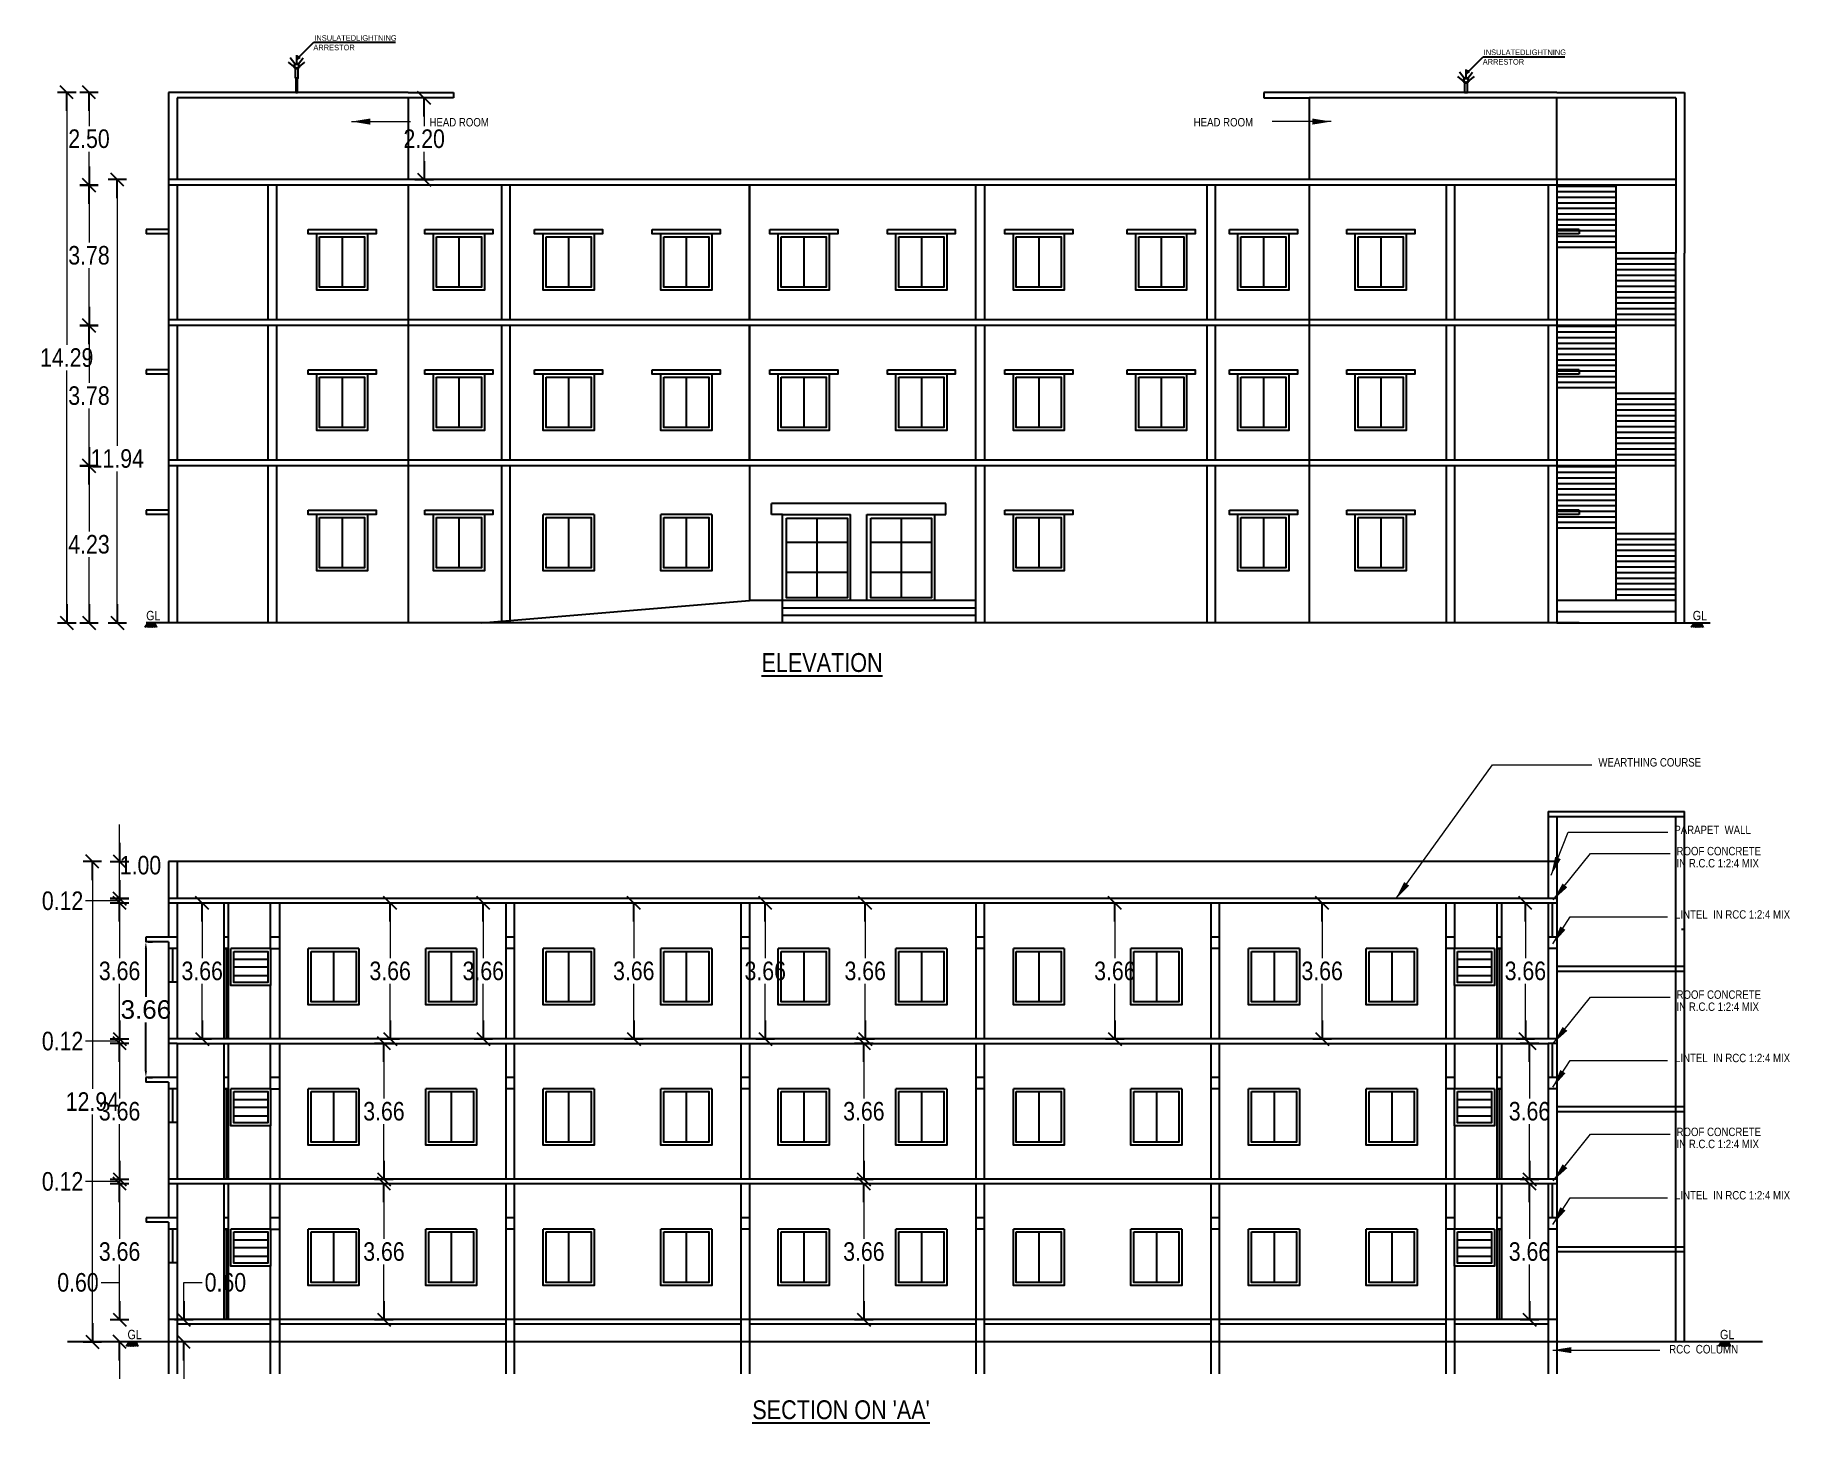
# Model space of a CAD drawing. Header units: metres. Extents: x 54 to 366, y 88 to 219.
# Drawn here: x 318.62 to 365.87, y 173.17 to 210.56 of the extents above; entities that cross this region are included whole.
import ezdxf

# ---------------------------------------------------------------- set-up
doc = ezdxf.new("R2010")
doc.units = ezdxf.units.M
doc.layers.get('Defpoints').update_dxf_attribs({"lineweight": 18})
for name, color, linetype in [('BLK_1_FLR_0_FIRESTAIR_1', 1, 'Continuous'), ('BLK_1_FLR_0_STAIR_1', 1, 'Continuous'), ('BLK_1_FLR_0_STAIR_2', 1, 'Continuous'), ('BLK_1_FLR_1_FIRESTAIR_1', 1, 'Continuous'), ('BLK_1_FLR_1_STAIR_1', 1, 'Continuous'), ('BLK_1_FLR_1_STAIR_2', 1, 'Continuous'), ('BLK_1_FLR_1_WC_BATH_HT', 223, 'Continuous'), ('BLK_1_FLR_2_FIRESTAIR_1', 1, 'Continuous'), ('BLK_1_FLR_2_REGULAR_ROOM_1', 3, 'Continuous'), ('BLK_1_FLR_2_STAIR_1', 1, 'Continuous'), ('BLK_1_FLR_2_STAIR_2', 1, 'Continuous'), ('BLK_1_HT_OF_BLDG', 5, 'Continuous'), ('BLK_1_PLINTH_HEIGHT', 7, 'Continuous'), ('BLK_1_SHADE_OVERHANG', 3, 'Continuous'), ('BLK_1_STAIR_HEADROOM', 1, 'Continuous'), ('COLUMN', 2, 'Continuous'), ('DOOR', 252, 'Continuous'), ('ED', 7, 'Continuous'), ('HATCH', 15, 'Continuous'), ('STEPS', 233, 'Continuous')]:
    doc.layers.add(name, color=color, linetype=linetype)
doc.styles.get("Standard").update_dxf_attribs({"font": 'arial.ttf', "height": 0.5})
doc.styles.add('style1', font='ARIALN.TTF', dxfattribs={"height": 0.5})
doc.styles.add('USA TEXT', font='GOTHIC.TTF')
doc.dimstyles.new('11', dxfattribs={"dimtxt": 0.5, "dimasz": 0.5, "dimexe": 0.18, "dimexo": 0.0625, "dimgap": 0.09, "dimtad": 0, "dimtih": 1, "dimtoh": 1, "dimzin": 0, "dimdsep": 46, "dimtxsty": 'style1', "dimblk": 'AR', "dimcen": 0.09, "dimse1": 1, "dimse2": 1, "dimclrd": 256, "dimadec": 0, "dimazin": 0, "dimtfac": 0.7, "dimtofl": 0, "dimtmove": 0, "dimatfit": 3, "dimfxl": 0, "dimfrac": 1, "dimtolj": 1, "dimtzin": 0, "dimlwd": 20, "dimarcsym": 0})
doc.dimstyles.new('STANDARD$0', dxfattribs={"dimtxt": 7, "dimasz": 3, "dimexe": 3, "dimexo": 1, "dimgap": 1.5, "dimtad": 1, "dimdec": 1, "dimzin": 1, "dimdsep": 46, "dimlunit": 4, "dimtxsty": 'Standard', "dimblk": 'OBLIQUE', "dimcen": 0.09375, "dimdle": 1, "dimclrd": 8, "dimclre": 8, "dimclrt": 7, "dimadec": 1, "dimazin": 0, "dimtfac": 1, "dimtdec": 1, "dimtix": 1, "dimtmove": 2, "dimatfit": 3, "dimldrblk": 'ARCHTICK', "dimfxl": 0, "dimfrac": 2, "dimtolj": 1, "dimtzin": 0, "dimarcsym": 0})

msp = doc.modelspace()

# ---------------------------------------------------------------- texts
at = {"linetype": 'Continuous', "style": 'USA TEXT'}
for s, p in [('ARRESTOR', (326.109, 210.147)), ('INSULATEDLIGHTNING ', (326.134, 210.404)), ('ARRESTOR', (357.596, 209.761)), ('INSULATEDLIGHTNING ', (357.621, 210.018))]:
    msp.add_text(s, height=0.15, dxfattribs=at).set_placement(p)
at = {"lineweight": 15, "style": 'style1'}
for s, height, p in [('HEAD ROOM', 0.2264, (329.235, 208.096)), ('HEAD ROOM', 0.2264, (349.813, 208.096)), ('WEARTHING COURSE', 0.22638, (360.71, 190.853)), ('PARAPET  WALL', 0.22638, (362.754, 189.033)), ('ROOF CONCRETE', 0.22638, (362.814, 188.461)), ('IN R.C.C 1:2:4 MIX', 0.22638, (362.814, 188.135)), ('LINTEL  IN RCC 1:2:4 MIX ', 0.22638, (362.774, 186.754)), ('ROOF CONCRETE', 0.22638, (362.814, 184.596)), ('IN R.C.C 1:2:4 MIX', 0.22638, (362.814, 184.27)), ('LINTEL  IN RCC 1:2:4 MIX ', 0.22638, (362.774, 182.889)), ('ROOF CONCRETE', 0.22638, (362.814, 180.898)), ('IN R.C.C 1:2:4 MIX', 0.22638, (362.814, 180.572)), ('LINTEL  IN RCC 1:2:4 MIX ', 0.22638, (362.774, 179.191)), ('RCC  COLUMN', 0.23, (362.615, 175.042))]:
    msp.add_text(s, height=height, dxfattribs=at).set_placement(p)
at = {"style": 'style1'}
for s, height, p in [('GL', 0.2509, (321.607, 194.794)), ('GL', 0.2509, (363.251, 194.794)), ('%%UELEVATION', 0.50753, (338.174, 193.401)), ('GL', 0.2509, (321.104, 175.426)), ('GL', 0.2509, (363.985, 175.426)), ("%%USECTION ON 'AA'", 0.50753, (337.928, 173.272))]:
    msp.add_text(s, height=height, dxfattribs=at).set_placement(p)

# ---------------------------------------------------------------- blocks, each defined once
blk = doc.blocks.new('AR')
for p, q in [((-1, 0), (0, 0)), ((-0.354, -0.354), (0.354, 0.354)), ((0, -0.5), (0, 0.5))]:
    blk.add_line(p, q)
blk = doc.blocks.new('*D83')
at = {"layer": 'Defpoints', "color": 0}
for p in [(320.891, 175.954), (322.208, 175.954), (322.208, 175.354)]:
    blk.add_point(p, dxfattribs=at)
at = {"layer": 'ED', "lineweight": 20}
for p, q in [((320.391, 176.954), (320.891, 176.954)), ((320.891, 176.454), (320.891, 176.954)), ((320.891, 174.854), (320.891, 174.354))]:
    blk.add_line(p, q, dxfattribs=at)
at = {"layer": 'ED', "lineweight": 20, "xscale": 0.5, "yscale": 0.5, "zscale": 0.5}
for p, rotation in [((320.891, 175.954), 270), ((320.891, 175.354), 90)]:
    blk.add_blockref('AR', p, dxfattribs=dict(at, rotation=rotation))
at = {"layer": 'ED', "color": 0, "insert": (319.77, 176.954), "char_height": 0.5, "attachment_point": 5, "style": 'style1'}
blk.add_mtext('\\A1;0.60', dxfattribs=at)
blk = doc.blocks.new('*D84')
at = {"layer": 'Defpoints', "color": 0}
for p in [(320.891, 179.614), (322.208, 179.734), (322.208, 179.614)]:
    blk.add_point(p, dxfattribs=at)
at = {"layer": 'ED', "lineweight": 20}
for p, q in [((320.891, 180.234), (320.891, 180.734)), ((320.156, 179.674), (319.976, 179.674)), ((320.891, 179.674), (320.156, 179.674)), ((320.891, 179.734), (320.891, 179.614)), ((320.891, 179.114), (320.891, 178.614))]:
    blk.add_line(p, q, dxfattribs=at)
at = {"layer": 'ED', "lineweight": 20, "xscale": 0.5, "yscale": 0.5, "zscale": 0.5}
for p, rotation in [((320.891, 179.734), 270), ((320.891, 179.614), 90)]:
    blk.add_blockref('AR', p, dxfattribs=dict(at, rotation=rotation))
at = {"layer": 'ED', "color": 0, "insert": (319.355, 179.674), "char_height": 0.5, "attachment_point": 5, "style": 'style1'}
blk.add_mtext('\\A1;0.12', dxfattribs=at)
blk = doc.blocks.new('*D85')
at = {"layer": 'Defpoints', "color": 0}
for p in [(320.891, 179.734), (322.208, 179.734), (322.208, 179.614)]:
    blk.add_point(p, dxfattribs=at)
at = {"layer": 'ED', "lineweight": 20}
for p, q in [((320.891, 180.234), (320.891, 180.734)), ((320.156, 179.674), (319.976, 179.674)), ((320.891, 179.674), (320.156, 179.674)), ((320.891, 179.614), (320.891, 179.734)), ((320.891, 179.114), (320.891, 178.614))]:
    blk.add_line(p, q, dxfattribs=at)
at = {"layer": 'ED', "lineweight": 20, "xscale": 0.5, "yscale": 0.5, "zscale": 0.5}
for p, rotation in [((320.891, 179.734), 270), ((320.891, 179.614), 90)]:
    blk.add_blockref('AR', p, dxfattribs=dict(at, rotation=rotation))
at = {"layer": 'ED', "color": 0, "insert": (319.355, 179.674), "char_height": 0.5, "attachment_point": 5, "style": 'style1'}
blk.add_mtext('\\A1;0.12', dxfattribs=at)
blk = doc.blocks.new('*D86')
at = {"layer": 'Defpoints', "color": 0}
for p in [(320.891, 183.394), (322.208, 183.394), (322.208, 179.734)]:
    blk.add_point(p, dxfattribs=at)
at = {"layer": 'ED', "lineweight": 20}
for p, q in [((320.891, 182.894), (320.891, 181.909)), ((320.891, 180.234), (320.891, 181.218))]:
    blk.add_line(p, q, dxfattribs=at)
at = {"layer": 'ED', "lineweight": 20, "xscale": 0.5, "yscale": 0.5, "zscale": 0.5}
for p, rotation in [((320.891, 183.394), 90), ((320.891, 179.734), 270)]:
    blk.add_blockref('AR', p, dxfattribs=dict(at, rotation=rotation))
at = {"layer": 'ED', "color": 0, "insert": (320.891, 181.564), "char_height": 0.5, "attachment_point": 5, "style": 'style1'}
blk.add_mtext('\\A1;3.66', dxfattribs=at)
blk = doc.blocks.new('*D87')
at = {"layer": 'Defpoints', "color": 0}
for p in [(320.891, 183.514), (322.208, 183.514), (322.208, 183.394)]:
    blk.add_point(p, dxfattribs=at)
at = {"layer": 'ED', "lineweight": 20}
for p, q in [((320.891, 184.014), (320.891, 184.514)), ((320.156, 183.454), (319.976, 183.454)), ((320.891, 183.454), (320.156, 183.454)), ((320.891, 183.394), (320.891, 183.514)), ((320.891, 182.894), (320.891, 182.394))]:
    blk.add_line(p, q, dxfattribs=at)
at = {"layer": 'ED', "lineweight": 20, "xscale": 0.5, "yscale": 0.5, "zscale": 0.5}
for p, rotation in [((320.891, 183.514), 270), ((320.891, 183.394), 90)]:
    blk.add_blockref('AR', p, dxfattribs=dict(at, rotation=rotation))
at = {"layer": 'ED', "color": 0, "insert": (319.355, 183.454), "char_height": 0.5, "attachment_point": 5, "style": 'style1'}
blk.add_mtext('\\A1;0.12', dxfattribs=at)
blk = doc.blocks.new('*D88')
at = {"layer": 'Defpoints', "color": 0}
for p in [(320.891, 187.174), (322.438, 187.174), (322.208, 183.514)]:
    blk.add_point(p, dxfattribs=at)
at = {"layer": 'ED', "lineweight": 20}
for p, q in [((320.891, 186.674), (320.891, 185.689)), ((320.891, 184.014), (320.891, 184.998))]:
    blk.add_line(p, q, dxfattribs=at)
at = {"layer": 'ED', "lineweight": 20, "xscale": 0.5, "yscale": 0.5, "zscale": 0.5}
for p, rotation in [((320.891, 187.174), 90), ((320.891, 183.514), 270)]:
    blk.add_blockref('AR', p, dxfattribs=dict(at, rotation=rotation))
at = {"layer": 'ED', "color": 0, "insert": (320.891, 185.344), "char_height": 0.5, "attachment_point": 5, "style": 'style1'}
blk.add_mtext('\\A1;3.66', dxfattribs=at)
blk = doc.blocks.new('*D89')
at = {"layer": 'Defpoints', "color": 0}
for p in [(320.891, 187.294), (322.208, 187.294), (322.438, 187.174)]:
    blk.add_point(p, dxfattribs=at)
at = {"layer": 'ED', "lineweight": 20}
for p, q in [((320.891, 187.794), (320.891, 188.294)), ((320.156, 187.234), (319.976, 187.234)), ((320.891, 187.234), (320.156, 187.234)), ((320.891, 187.174), (320.891, 187.294)), ((320.891, 186.674), (320.891, 186.174))]:
    blk.add_line(p, q, dxfattribs=at)
at = {"layer": 'ED', "lineweight": 20, "xscale": 0.5, "yscale": 0.5, "zscale": 0.5}
for p, rotation in [((320.891, 187.294), 270), ((320.891, 187.174), 90)]:
    blk.add_blockref('AR', p, dxfattribs=dict(at, rotation=rotation))
at = {"layer": 'ED', "color": 0, "insert": (319.355, 187.234), "char_height": 0.5, "attachment_point": 5, "style": 'style1'}
blk.add_mtext('\\A1;0.12', dxfattribs=at)
blk = doc.blocks.new('*D90')
at = {"layer": 'Defpoints', "color": 0}
for p in [(320.891, 188.294), (322.208, 188.294), (322.208, 187.294)]:
    blk.add_point(p, dxfattribs=at)
at = {"layer": 'ED', "lineweight": 20}
for p, q in [((320.891, 188.794), (320.891, 189.294)), ((320.891, 187.294), (320.891, 188.294)), ((320.891, 186.794), (320.891, 186.294))]:
    blk.add_line(p, q, dxfattribs=at)
at = {"layer": 'ED', "lineweight": 20, "xscale": 0.5, "yscale": 0.5, "zscale": 0.5}
for p, rotation in [((320.891, 188.294), 270), ((320.891, 187.294), 90)]:
    blk.add_blockref('AR', p, dxfattribs=dict(at, rotation=rotation))
at = {"layer": 'ED', "color": 0, "insert": (321.453, 188.193), "char_height": 0.5, "attachment_point": 5, "style": 'style1'}
blk.add_mtext('\\A1;1.00', dxfattribs=at)
blk = doc.blocks.new('*D91')
at = {"layer": 'Defpoints', "color": 0}
for p in [(322.208, 188.294), (320.158, 175.354), (322.208, 175.354)]:
    blk.add_point(p, dxfattribs=at)
at = {"layer": 'ED', "lineweight": 20}
for p, q in [((320.158, 187.794), (320.158, 182.169)), ((320.158, 175.854), (320.158, 181.478))]:
    blk.add_line(p, q, dxfattribs=at)
at = {"layer": 'ED', "lineweight": 20, "xscale": 0.5, "yscale": 0.5, "zscale": 0.5}
for p, rotation in [((320.158, 188.294), 90), ((320.158, 175.354), 270)]:
    blk.add_blockref('AR', p, dxfattribs=dict(at, rotation=rotation))
at = {"layer": 'ED', "color": 0, "insert": (320.158, 181.824), "char_height": 0.5, "attachment_point": 5, "style": 'style1'}
blk.add_mtext('\\A1;12.94', dxfattribs=at)
blk = doc.blocks.new('*D82')
at = {"layer": 'Defpoints', "color": 0}
for p in [(320.891, 179.614), (322.438, 179.614), (322.208, 175.954)]:
    blk.add_point(p, dxfattribs=at)
at = {"layer": 'ED', "lineweight": 20}
for p, q in [((320.891, 179.114), (320.891, 178.129)), ((320.891, 176.454), (320.891, 177.438))]:
    blk.add_line(p, q, dxfattribs=at)
at = {"layer": 'ED', "lineweight": 20, "xscale": 0.5, "yscale": 0.5, "zscale": 0.5}
for p, rotation in [((320.891, 179.614), 90), ((320.891, 175.954), 270)]:
    blk.add_blockref('AR', p, dxfattribs=dict(at, rotation=rotation))
at = {"layer": 'ED', "color": 0, "insert": (320.891, 177.784), "char_height": 0.5, "attachment_point": 5, "style": 'style1'}
blk.add_mtext('\\A1;3.66', dxfattribs=at)
blk = doc.blocks.new('*D77')
at = {"layer": 'BLK_1_FLR_2_REGULAR_ROOM_1', "linetype": 'Continuous', "lineweight": 20}
for p, q in [((330.684, 186.674), (330.684, 185.689)), ((330.684, 184.014), (330.684, 184.998))]:
    blk.add_line(p, q, dxfattribs=at)
at = {"layer": 'Defpoints', "color": 0, "linetype": 'Continuous'}
for p in [(330.916, 187.174), (330.684, 183.514), (330.916, 183.514)]:
    blk.add_point(p, dxfattribs=at)
at = {"layer": 'BLK_1_FLR_2_REGULAR_ROOM_1', "linetype": 'Continuous', "lineweight": 20, "xscale": 0.5, "yscale": 0.5, "zscale": 0.5}
for p, rotation in [((330.684, 187.174), 90), ((330.684, 183.514), 270)]:
    blk.add_blockref('AR', p, dxfattribs=dict(at, rotation=rotation))
at = {"layer": 'BLK_1_FLR_2_REGULAR_ROOM_1', "color": 0, "linetype": 'Continuous', "insert": (330.684, 185.344), "char_height": 0.5, "attachment_point": 5, "style": 'style1'}
blk.add_mtext('\\A1;3.66', dxfattribs=at)
blk = doc.blocks.new('*D78')
at = {"layer": 'BLK_1_FLR_2_REGULAR_ROOM_1', "linetype": 'Continuous', "lineweight": 20}
for p, q in [((334.736, 186.674), (334.736, 185.689)), ((334.736, 184.014), (334.736, 184.998))]:
    blk.add_line(p, q, dxfattribs=at)
at = {"layer": 'Defpoints', "color": 0, "linetype": 'Continuous'}
for p in [(334.968, 187.174), (334.736, 183.514), (334.968, 183.514)]:
    blk.add_point(p, dxfattribs=at)
at = {"layer": 'BLK_1_FLR_2_REGULAR_ROOM_1', "linetype": 'Continuous', "lineweight": 20, "xscale": 0.5, "yscale": 0.5, "zscale": 0.5}
for p, rotation in [((334.736, 187.174), 90), ((334.736, 183.514), 270)]:
    blk.add_blockref('AR', p, dxfattribs=dict(at, rotation=rotation))
at = {"layer": 'BLK_1_FLR_2_REGULAR_ROOM_1', "color": 0, "linetype": 'Continuous', "insert": (334.736, 185.344), "char_height": 0.5, "attachment_point": 5, "style": 'style1'}
blk.add_mtext('\\A1;3.66', dxfattribs=at)
blk = doc.blocks.new('*D79')
at = {"layer": 'BLK_1_FLR_2_REGULAR_ROOM_1', "linetype": 'Continuous', "lineweight": 20}
for p, q in [((340.968, 186.674), (340.968, 185.689)), ((340.968, 184.014), (340.968, 184.998))]:
    blk.add_line(p, q, dxfattribs=at)
at = {"layer": 'Defpoints', "color": 0, "linetype": 'Continuous'}
for p in [(341.2, 187.174), (340.968, 183.514), (341.2, 183.514)]:
    blk.add_point(p, dxfattribs=at)
at = {"layer": 'BLK_1_FLR_2_REGULAR_ROOM_1', "linetype": 'Continuous', "lineweight": 20, "xscale": 0.5, "yscale": 0.5, "zscale": 0.5}
for p, rotation in [((340.968, 187.174), 90), ((340.968, 183.514), 270)]:
    blk.add_blockref('AR', p, dxfattribs=dict(at, rotation=rotation))
at = {"layer": 'BLK_1_FLR_2_REGULAR_ROOM_1', "color": 0, "linetype": 'Continuous', "insert": (340.968, 185.344), "char_height": 0.5, "attachment_point": 5, "style": 'style1'}
blk.add_mtext('\\A1;3.66', dxfattribs=at)
blk = doc.blocks.new('*D80')
at = {"layer": 'BLK_1_FLR_2_REGULAR_ROOM_1', "linetype": 'Continuous', "lineweight": 20}
for p, q in [((347.691, 186.674), (347.691, 185.689)), ((347.691, 184.014), (347.691, 184.998))]:
    blk.add_line(p, q, dxfattribs=at)
at = {"layer": 'Defpoints', "color": 0, "linetype": 'Continuous'}
for p in [(347.923, 187.174), (347.691, 183.514), (347.923, 183.514)]:
    blk.add_point(p, dxfattribs=at)
at = {"layer": 'BLK_1_FLR_2_REGULAR_ROOM_1', "linetype": 'Continuous', "lineweight": 20, "xscale": 0.5, "yscale": 0.5, "zscale": 0.5}
for p, rotation in [((347.691, 187.174), 90), ((347.691, 183.514), 270)]:
    blk.add_blockref('AR', p, dxfattribs=dict(at, rotation=rotation))
at = {"layer": 'BLK_1_FLR_2_REGULAR_ROOM_1', "color": 0, "linetype": 'Continuous', "insert": (347.691, 185.344), "char_height": 0.5, "attachment_point": 5, "style": 'style1'}
blk.add_mtext('\\A1;3.66', dxfattribs=at)
blk = doc.blocks.new('*D81')
at = {"layer": 'BLK_1_FLR_2_REGULAR_ROOM_1', "linetype": 'Continuous', "lineweight": 20}
for p, q in [((353.272, 186.674), (353.272, 185.689)), ((353.272, 184.014), (353.272, 184.998))]:
    blk.add_line(p, q, dxfattribs=at)
at = {"layer": 'Defpoints', "color": 0, "linetype": 'Continuous'}
for p in [(353.504, 187.174), (353.272, 183.514), (353.504, 183.514)]:
    blk.add_point(p, dxfattribs=at)
at = {"layer": 'BLK_1_FLR_2_REGULAR_ROOM_1', "linetype": 'Continuous', "lineweight": 20, "xscale": 0.5, "yscale": 0.5, "zscale": 0.5}
for p, rotation in [((353.272, 187.174), 90), ((353.272, 183.514), 270)]:
    blk.add_blockref('AR', p, dxfattribs=dict(at, rotation=rotation))
at = {"layer": 'BLK_1_FLR_2_REGULAR_ROOM_1', "color": 0, "linetype": 'Continuous', "insert": (353.272, 185.344), "char_height": 0.5, "attachment_point": 5, "style": 'style1'}
blk.add_mtext('\\A1;3.66', dxfattribs=at)
blk = doc.blocks.new('*D92')
at = {"layer": 'BLK_1_FLR_1_WC_BATH_HT', "linetype": 'Continuous', "lineweight": 20}
for p, q in [((323.115, 186.674), (323.115, 185.689)), ((323.115, 184.014), (323.115, 184.998))]:
    blk.add_line(p, q, dxfattribs=at)
at = {"layer": 'Defpoints', "color": 0, "linetype": 'Continuous'}
for p in [(323.347, 187.174), (323.115, 183.514), (323.347, 183.514)]:
    blk.add_point(p, dxfattribs=at)
at = {"layer": 'BLK_1_FLR_1_WC_BATH_HT', "linetype": 'Continuous', "lineweight": 20, "xscale": 0.5, "yscale": 0.5, "zscale": 0.5}
for p, rotation in [((323.115, 187.174), 90), ((323.115, 183.514), 270)]:
    blk.add_blockref('AR', p, dxfattribs=dict(at, rotation=rotation))
at = {"layer": 'BLK_1_FLR_1_WC_BATH_HT', "color": 0, "linetype": 'Continuous', "insert": (323.115, 185.344), "char_height": 0.5, "attachment_point": 5, "style": 'style1'}
blk.add_mtext('\\A1;3.66', dxfattribs=at)
blk = doc.blocks.new('*D93')
at = {"layer": 'BLK_1_HT_OF_BLDG', "lineweight": 20}
for p, q in [((320.829, 206.162), (320.829, 199.493)), ((320.829, 195.222), (320.829, 198.802))]:
    blk.add_line(p, q, dxfattribs=at)
at = {"layer": 'Defpoints', "color": 0}
for p in [(320.829, 206.662), (322.208, 206.662), (322.208, 194.722)]:
    blk.add_point(p, dxfattribs=at)
at = {"layer": 'BLK_1_HT_OF_BLDG', "lineweight": 20, "xscale": 0.5, "yscale": 0.5, "zscale": 0.5}
for p, rotation in [((320.829, 206.662), 90), ((320.829, 194.722), 270)]:
    blk.add_blockref('AR', p, dxfattribs=dict(at, rotation=rotation))
at = {"layer": 'BLK_1_HT_OF_BLDG', "color": 0, "insert": (320.829, 199.147), "char_height": 0.5, "attachment_point": 5, "style": 'style1'}
blk.add_mtext('\\A1;11.94', dxfattribs=at)
blk = doc.blocks.new('*D94')
at = {"layer": 'BLK_1_STAIR_HEADROOM', "lineweight": 20}
for p, q in [((329.092, 208.362), (329.092, 208.107)), ((329.092, 207.162), (329.092, 207.416))]:
    blk.add_line(p, q, dxfattribs=at)
at = {"layer": 'Defpoints', "color": 0}
for p in [(328.662, 208.862), (329.092, 208.862), (328.662, 206.662)]:
    blk.add_point(p, dxfattribs=at)
at = {"layer": 'BLK_1_STAIR_HEADROOM', "lineweight": 20, "xscale": 0.5, "yscale": 0.5, "zscale": 0.5}
for p, rotation in [((329.092, 208.862), 90), ((329.092, 206.662), 270)]:
    blk.add_blockref('AR', p, dxfattribs=dict(at, rotation=rotation))
at = {"layer": 'BLK_1_STAIR_HEADROOM', "color": 0, "insert": (329.092, 207.762), "char_height": 0.5, "attachment_point": 5, "style": 'style1'}
blk.add_mtext('\\A1;2.20', dxfattribs=at)
blk = doc.blocks.new('*D95')
at = {"layer": 'Defpoints', "color": 0}
for p in [(320.067, 198.952), (322.208, 198.952), (322.208, 194.722)]:
    blk.add_point(p, dxfattribs=at)
at = {"layer": 'ED', "lineweight": 20}
for p, q in [((320.067, 198.452), (320.067, 197.182)), ((320.067, 195.222), (320.067, 196.491))]:
    blk.add_line(p, q, dxfattribs=at)
at = {"layer": 'ED', "lineweight": 20, "xscale": 0.5, "yscale": 0.5, "zscale": 0.5}
for p, rotation in [((320.067, 198.952), 90), ((320.067, 194.722), 270)]:
    blk.add_blockref('AR', p, dxfattribs=dict(at, rotation=rotation))
at = {"layer": 'ED', "color": 0, "insert": (320.067, 196.837), "char_height": 0.5, "attachment_point": 5, "style": 'style1'}
blk.add_mtext('\\A1;4.23', dxfattribs=at)
blk = doc.blocks.new('*D96')
at = {"layer": 'Defpoints', "color": 0}
for p in [(320.067, 202.732), (322.208, 202.732), (322.208, 198.952)]:
    blk.add_point(p, dxfattribs=at)
at = {"layer": 'ED', "lineweight": 20}
for p, q in [((320.067, 202.232), (320.067, 201.187)), ((320.067, 199.452), (320.067, 200.496))]:
    blk.add_line(p, q, dxfattribs=at)
at = {"layer": 'ED', "lineweight": 20, "xscale": 0.5, "yscale": 0.5, "zscale": 0.5}
for p, rotation in [((320.067, 202.732), 90), ((320.067, 198.952), 270)]:
    blk.add_blockref('AR', p, dxfattribs=dict(at, rotation=rotation))
at = {"layer": 'ED', "color": 0, "insert": (320.067, 200.842), "char_height": 0.5, "attachment_point": 5, "style": 'style1'}
blk.add_mtext('\\A1;3.78', dxfattribs=at)
blk = doc.blocks.new('*D97')
at = {"layer": 'Defpoints', "color": 0}
for p in [(320.067, 206.512), (322.208, 206.512), (322.208, 202.732)]:
    blk.add_point(p, dxfattribs=at)
at = {"layer": 'ED', "lineweight": 20}
for p, q in [((320.067, 206.012), (320.067, 204.967)), ((320.067, 203.232), (320.067, 204.276))]:
    blk.add_line(p, q, dxfattribs=at)
at = {"layer": 'ED', "lineweight": 20, "xscale": 0.5, "yscale": 0.5, "zscale": 0.5}
for p, rotation in [((320.067, 206.512), 90), ((320.067, 202.732), 270)]:
    blk.add_blockref('AR', p, dxfattribs=dict(at, rotation=rotation))
at = {"layer": 'ED', "color": 0, "insert": (320.067, 204.622), "char_height": 0.5, "attachment_point": 5, "style": 'style1'}
blk.add_mtext('\\A1;3.78', dxfattribs=at)
blk = doc.blocks.new('*D98')
at = {"layer": 'Defpoints', "color": 0}
for p in [(320.067, 209.012), (322.208, 209.012), (322.208, 206.512)]:
    blk.add_point(p, dxfattribs=at)
at = {"layer": 'ED', "lineweight": 20}
for p, q in [((320.067, 208.512), (320.067, 208.107)), ((320.067, 207.012), (320.067, 207.416))]:
    blk.add_line(p, q, dxfattribs=at)
at = {"layer": 'ED', "lineweight": 20, "xscale": 0.5, "yscale": 0.5, "zscale": 0.5}
for p, rotation in [((320.067, 209.012), 90), ((320.067, 206.512), 270)]:
    blk.add_blockref('AR', p, dxfattribs=dict(at, rotation=rotation))
at = {"layer": 'ED', "color": 0, "insert": (320.067, 207.762), "char_height": 0.5, "attachment_point": 5, "style": 'style1'}
blk.add_mtext('\\A1;2.50', dxfattribs=at)
blk = doc.blocks.new('*D99')
at = {"layer": 'Defpoints', "color": 0}
for p in [(322.208, 209.012), (319.467, 194.722), (322.208, 194.722)]:
    blk.add_point(p, dxfattribs=at)
at = {"layer": 'ED', "lineweight": 20}
for p, q in [((319.467, 208.512), (319.467, 202.212)), ((319.467, 195.222), (319.467, 201.521))]:
    blk.add_line(p, q, dxfattribs=at)
at = {"layer": 'ED', "lineweight": 20, "xscale": 0.5, "yscale": 0.5, "zscale": 0.5}
for p, rotation in [((319.467, 209.012), 90), ((319.467, 194.722), 270)]:
    blk.add_blockref('AR', p, dxfattribs=dict(at, rotation=rotation))
at = {"layer": 'ED', "color": 0, "insert": (319.467, 201.867), "char_height": 0.5, "attachment_point": 5, "style": 'style1'}
blk.add_mtext('\\A1;14.29', dxfattribs=at)
blk = doc.blocks.new('*D105')
at = {"layer": 'BLK_1_PLINTH_HEIGHT', "linetype": 'ByBlock', "lineweight": 20}
for p, q in [((322.618, 176.454), (322.618, 176.954)), ((322.618, 176.954), (323.118, 176.954)), ((322.618, 174.854), (322.618, 174.354))]:
    blk.add_line(p, q, dxfattribs=at)
at = {"layer": 'Defpoints', "color": 0, "linetype": 'ByBlock'}
for p in [(322.438, 175.954), (322.618, 175.954), (324.624, 175.354)]:
    blk.add_point(p, dxfattribs=at)
at = {"layer": 'BLK_1_PLINTH_HEIGHT', "linetype": 'ByBlock', "lineweight": 20, "xscale": 0.5, "yscale": 0.5, "zscale": 0.5}
for p, rotation in [((322.618, 175.954), 270), ((322.618, 175.354), 90)]:
    blk.add_blockref('AR', p, dxfattribs=dict(at, rotation=rotation))
at = {"layer": 'BLK_1_PLINTH_HEIGHT', "color": 0, "linetype": 'ByBlock', "insert": (323.74, 176.954), "char_height": 0.5, "attachment_point": 5, "style": 'style1'}
blk.add_mtext('\\A1;0.60', dxfattribs=at)
blk = doc.blocks.new('*D112')
at = {"layer": 'BLK_1_FLR_2_STAIR_1', "linetype": 'Continuous', "lineweight": 20}
for p, q in [((328.176, 186.674), (328.176, 185.689)), ((328.176, 184.014), (328.176, 184.998))]:
    blk.add_line(p, q, dxfattribs=at)
at = {"layer": 'Defpoints', "color": 0, "linetype": 'Continuous'}
for p in [(328.408, 187.174), (328.176, 183.514), (328.408, 183.514)]:
    blk.add_point(p, dxfattribs=at)
at = {"layer": 'BLK_1_FLR_2_STAIR_1', "linetype": 'Continuous', "lineweight": 20, "xscale": 0.5, "yscale": 0.5, "zscale": 0.5}
for p, rotation in [((328.176, 187.174), 90), ((328.176, 183.514), 270)]:
    blk.add_blockref('AR', p, dxfattribs=dict(at, rotation=rotation))
at = {"layer": 'BLK_1_FLR_2_STAIR_1', "color": 0, "linetype": 'Continuous', "insert": (328.176, 185.344), "char_height": 0.5, "attachment_point": 5, "style": 'style1'}
blk.add_mtext('\\A1;3.66', dxfattribs=at)
blk = doc.blocks.new('*D113')
at = {"layer": 'BLK_1_FLR_0_STAIR_1', "lineweight": 20}
for p, q in [((328.009, 179.114), (328.009, 178.129)), ((328.009, 176.454), (328.009, 177.438))]:
    blk.add_line(p, q, dxfattribs=at)
at = {"layer": 'Defpoints', "color": 0}
for p in [(331.288, 179.614), (328.009, 175.954), (331.288, 175.954)]:
    blk.add_point(p, dxfattribs=at)
at = {"layer": 'BLK_1_FLR_0_STAIR_1', "lineweight": 20, "xscale": 0.5, "yscale": 0.5, "zscale": 0.5}
for p, rotation in [((328.009, 179.614), 90), ((328.009, 175.954), 270)]:
    blk.add_blockref('AR', p, dxfattribs=dict(at, rotation=rotation))
at = {"layer": 'BLK_1_FLR_0_STAIR_1', "color": 0, "insert": (328.009, 177.784), "char_height": 0.5, "attachment_point": 5, "style": 'style1'}
blk.add_mtext('\\A1;3.66', dxfattribs=at)
blk = doc.blocks.new('*D114')
at = {"layer": 'BLK_1_FLR_0_STAIR_2', "lineweight": 20}
for p, q in [((340.932, 179.114), (340.932, 178.129)), ((340.932, 176.454), (340.932, 177.438))]:
    blk.add_line(p, q, dxfattribs=at)
at = {"layer": 'Defpoints', "color": 0}
for p in [(344.211, 179.614), (340.932, 175.954), (344.211, 175.954)]:
    blk.add_point(p, dxfattribs=at)
at = {"layer": 'BLK_1_FLR_0_STAIR_2', "lineweight": 20, "xscale": 0.5, "yscale": 0.5, "zscale": 0.5}
for p, rotation in [((340.932, 179.614), 90), ((340.932, 175.954), 270)]:
    blk.add_blockref('AR', p, dxfattribs=dict(at, rotation=rotation))
at = {"layer": 'BLK_1_FLR_0_STAIR_2', "color": 0, "insert": (340.932, 177.784), "char_height": 0.5, "attachment_point": 5, "style": 'style1'}
blk.add_mtext('\\A1;3.66', dxfattribs=at)
blk = doc.blocks.new('*D115')
at = {"layer": 'BLK_1_FLR_2_STAIR_2', "linetype": 'Continuous', "lineweight": 20}
for p, q in [((338.276, 186.674), (338.276, 185.689)), ((338.276, 184.014), (338.276, 184.998))]:
    blk.add_line(p, q, dxfattribs=at)
at = {"layer": 'Defpoints', "color": 0, "linetype": 'Continuous'}
for p in [(338.508, 187.174), (338.276, 183.514), (338.508, 183.514)]:
    blk.add_point(p, dxfattribs=at)
at = {"layer": 'BLK_1_FLR_2_STAIR_2', "linetype": 'Continuous', "lineweight": 20, "xscale": 0.5, "yscale": 0.5, "zscale": 0.5}
for p, rotation in [((338.276, 187.174), 90), ((338.276, 183.514), 270)]:
    blk.add_blockref('AR', p, dxfattribs=dict(at, rotation=rotation))
at = {"layer": 'BLK_1_FLR_2_STAIR_2', "color": 0, "linetype": 'Continuous', "insert": (338.276, 185.344), "char_height": 0.5, "attachment_point": 5, "style": 'style1'}
blk.add_mtext('\\A1;3.66', dxfattribs=at)
blk = doc.blocks.new('*D116')
at = {"layer": 'BLK_1_SHADE_OVERHANG', "color": 0, "lineweight": -2}
for p, q in [((321.598, 185.954), (321.598, 184.649)), ((321.661, 186.134), (321.778, 186.134)), ((321.598, 182.654), (321.598, 183.958)), ((321.661, 182.474), (321.778, 182.474))]:
    blk.add_line(p, q, dxfattribs=at)
at = {"layer": 'BLK_1_SHADE_OVERHANG', "color": 0}
for points in [[(321.568, 185.954), (321.628, 185.954), (321.598, 186.134)], [(321.568, 182.654), (321.628, 182.654), (321.598, 182.474)]]:
    blk.add_solid(points, dxfattribs=at)
at = {"layer": 'Defpoints', "color": 0}
for p in [(321.598, 186.134), (321.598, 182.474), (321.598, 182.474)]:
    blk.add_point(p, dxfattribs=at)
at = {"layer": 'BLK_1_SHADE_OVERHANG', "color": 0, "insert": (321.598, 184.304), "char_height": 0.5, "attachment_point": 5}
blk.add_mtext('\\A1;3.66', dxfattribs=at)
blk = doc.blocks.new('*D119')
at = {"layer": 'BLK_1_FLR_1_STAIR_1', "lineweight": 20}
for p, q in [((328.009, 182.894), (328.009, 181.909)), ((328.009, 180.234), (328.009, 181.218))]:
    blk.add_line(p, q, dxfattribs=at)
at = {"layer": 'Defpoints', "color": 0}
for p in [(331.288, 183.394), (328.009, 179.734), (331.288, 179.734)]:
    blk.add_point(p, dxfattribs=at)
at = {"layer": 'BLK_1_FLR_1_STAIR_1', "lineweight": 20, "xscale": 0.5, "yscale": 0.5, "zscale": 0.5}
for p, rotation in [((328.009, 183.394), 90), ((328.009, 179.734), 270)]:
    blk.add_blockref('AR', p, dxfattribs=dict(at, rotation=rotation))
at = {"layer": 'BLK_1_FLR_1_STAIR_1', "color": 0, "insert": (328.009, 181.564), "char_height": 0.5, "attachment_point": 5, "style": 'style1'}
blk.add_mtext('\\A1;3.66', dxfattribs=at)
blk = doc.blocks.new('*D118')
at = {"layer": 'BLK_1_FLR_1_STAIR_2', "lineweight": 20}
for p, q in [((340.932, 182.894), (340.932, 181.909)), ((340.932, 180.234), (340.932, 181.218))]:
    blk.add_line(p, q, dxfattribs=at)
at = {"layer": 'Defpoints', "color": 0}
for p in [(344.211, 183.394), (340.932, 179.734), (344.211, 179.734)]:
    blk.add_point(p, dxfattribs=at)
at = {"layer": 'BLK_1_FLR_1_STAIR_2', "lineweight": 20, "xscale": 0.5, "yscale": 0.5, "zscale": 0.5}
for p, rotation in [((340.932, 183.394), 90), ((340.932, 179.734), 270)]:
    blk.add_blockref('AR', p, dxfattribs=dict(at, rotation=rotation))
at = {"layer": 'BLK_1_FLR_1_STAIR_2', "color": 0, "insert": (340.932, 181.564), "char_height": 0.5, "attachment_point": 5, "style": 'style1'}
blk.add_mtext('\\A1;3.66', dxfattribs=at)
blk = doc.blocks.new('*D281')
at = {"layer": 'BLK_1_FLR_0_FIRESTAIR_1', "lineweight": 20}
for p, q in [((358.855, 179.114), (358.855, 178.129)), ((358.855, 176.454), (358.855, 177.438))]:
    blk.add_line(p, q, dxfattribs=at)
at = {"layer": 'Defpoints', "color": 0}
for p in [(359.588, 179.614), (358.855, 175.954), (359.588, 175.954)]:
    blk.add_point(p, dxfattribs=at)
at = {"layer": 'BLK_1_FLR_0_FIRESTAIR_1', "lineweight": 20, "xscale": 0.5, "yscale": 0.5, "zscale": 0.5}
for p, rotation in [((358.855, 179.614), 90), ((358.855, 175.954), 270)]:
    blk.add_blockref('AR', p, dxfattribs=dict(at, rotation=rotation))
at = {"layer": 'BLK_1_FLR_0_FIRESTAIR_1', "color": 0, "insert": (358.855, 177.784), "char_height": 0.5, "attachment_point": 5, "style": 'style1'}
blk.add_mtext('\\A1;3.66', dxfattribs=at)
blk = doc.blocks.new('*D282')
at = {"layer": 'BLK_1_FLR_2_FIRESTAIR_1', "linetype": 'Continuous', "lineweight": 20}
for p, q in [((358.744, 186.674), (358.744, 185.689)), ((358.744, 184.014), (358.744, 184.998))]:
    blk.add_line(p, q, dxfattribs=at)
at = {"layer": 'Defpoints', "color": 0, "linetype": 'Continuous'}
for p in [(359.358, 187.174), (358.744, 183.514), (359.358, 183.514)]:
    blk.add_point(p, dxfattribs=at)
at = {"layer": 'BLK_1_FLR_2_FIRESTAIR_1', "linetype": 'Continuous', "lineweight": 20, "xscale": 0.5, "yscale": 0.5, "zscale": 0.5}
for p, rotation in [((358.744, 187.174), 90), ((358.744, 183.514), 270)]:
    blk.add_blockref('AR', p, dxfattribs=dict(at, rotation=rotation))
at = {"layer": 'BLK_1_FLR_2_FIRESTAIR_1', "color": 0, "linetype": 'Continuous', "insert": (358.744, 185.344), "char_height": 0.5, "attachment_point": 5, "style": 'style1'}
blk.add_mtext('\\A1;3.66', dxfattribs=at)
blk = doc.blocks.new('*D283')
at = {"layer": 'BLK_1_FLR_1_FIRESTAIR_1', "lineweight": 20}
for p, q in [((358.855, 182.894), (358.855, 181.909)), ((358.855, 180.234), (358.855, 181.218))]:
    blk.add_line(p, q, dxfattribs=at)
at = {"layer": 'Defpoints', "color": 0}
for p in [(359.588, 183.394), (358.855, 179.734), (359.588, 179.734)]:
    blk.add_point(p, dxfattribs=at)
at = {"layer": 'BLK_1_FLR_1_FIRESTAIR_1', "lineweight": 20, "xscale": 0.5, "yscale": 0.5, "zscale": 0.5}
for p, rotation in [((358.855, 183.394), 90), ((358.855, 179.734), 270)]:
    blk.add_blockref('AR', p, dxfattribs=dict(at, rotation=rotation))
at = {"layer": 'BLK_1_FLR_1_FIRESTAIR_1', "color": 0, "insert": (358.855, 181.564), "char_height": 0.5, "attachment_point": 5, "style": 'style1'}
blk.add_mtext('\\A1;3.66', dxfattribs=at)

# ---------------------------------------------------------------- dimensions: what is measured, and where the dimension line sits
at = {"layer": 'BLK_1_FLR_0_FIRESTAIR_1'}
dim = msp.add_linear_dim(base=(358.855, 175.954), p1=(359.588, 179.614), p2=(359.588, 175.954), angle=90, dimstyle='11', override={"dimpost": '\\X'}, dxfattribs=at)
dim.commit()
dim.dimension.update_dxf_attribs({"geometry": '*D281', "text_midpoint": (358.855, 177.784)})
at = {"layer": 'BLK_1_FLR_0_STAIR_1'}
dim = msp.add_linear_dim(base=(328.009, 175.954), p1=(331.288, 179.614), p2=(331.288, 175.954), angle=90, dimstyle='11', override={"dimpost": '\\X'}, dxfattribs=at)
dim.commit()
dim.dimension.update_dxf_attribs({"geometry": '*D113', "text_midpoint": (328.009, 177.784)})
at = {"layer": 'BLK_1_FLR_0_STAIR_2'}
dim = msp.add_linear_dim(base=(340.932, 175.954), p1=(344.211, 179.614), p2=(344.211, 175.954), angle=90, dimstyle='11', override={"dimpost": '\\X'}, dxfattribs=at)
dim.commit()
dim.dimension.update_dxf_attribs({"geometry": '*D114', "text_midpoint": (340.932, 177.784)})
at = {"layer": 'BLK_1_FLR_1_FIRESTAIR_1'}
dim = msp.add_linear_dim(base=(358.855, 179.734), p1=(359.588, 183.394), p2=(359.588, 179.734), angle=90, dimstyle='11', override={"dimpost": '\\X'}, dxfattribs=at)
dim.commit()
dim.dimension.update_dxf_attribs({"geometry": '*D283', "text_midpoint": (358.855, 181.564)})
at = {"layer": 'BLK_1_FLR_1_STAIR_1'}
dim = msp.add_linear_dim(base=(328.009, 179.734), p1=(331.288, 183.394), p2=(331.288, 179.734), angle=90, dimstyle='11', override={"dimpost": '\\X'}, dxfattribs=at)
dim.commit()
dim.dimension.update_dxf_attribs({"geometry": '*D119', "text_midpoint": (328.009, 181.564)})
at = {"layer": 'BLK_1_FLR_1_STAIR_2'}
dim = msp.add_linear_dim(base=(340.932, 179.734), p1=(344.211, 183.394), p2=(344.211, 179.734), angle=90, dimstyle='11', override={"dimpost": '\\X'}, dxfattribs=at)
dim.commit()
dim.dimension.update_dxf_attribs({"geometry": '*D118', "text_midpoint": (340.932, 181.564)})
at = {"layer": 'BLK_1_FLR_1_WC_BATH_HT', "linetype": 'Continuous'}
dim = msp.add_linear_dim(base=(323.115, 183.514), p1=(323.347, 187.174), p2=(323.347, 183.514), angle=90, dimstyle='11', override={"dimpost": '\\X'}, dxfattribs=at)
dim.commit()
dim.dimension.update_dxf_attribs({"geometry": '*D92', "text_midpoint": (323.115, 185.344), "dimtype": 160})
at = {"layer": 'BLK_1_FLR_2_FIRESTAIR_1', "linetype": 'Continuous'}
dim = msp.add_linear_dim(base=(358.744, 183.514), p1=(359.358, 187.174), p2=(359.358, 183.514), angle=90, dimstyle='11', override={"dimpost": '\\X'}, dxfattribs=at)
dim.commit()
dim.dimension.update_dxf_attribs({"geometry": '*D282', "text_midpoint": (358.744, 185.344), "dimtype": 160})
at = {"layer": 'BLK_1_FLR_2_REGULAR_ROOM_1', "color": 3, "linetype": 'Continuous'}
for base, p1, p2, picture, middle in [((330.684, 183.514), (330.916, 187.174), (330.916, 183.514), '*D77', (330.684, 185.344)), ((334.736, 183.514), (334.968, 187.174), (334.968, 183.514), '*D78', (334.736, 185.344)), ((340.968, 183.514), (341.2, 187.174), (341.2, 183.514), '*D79', (340.968, 185.344)), ((347.691, 183.514), (347.923, 187.174), (347.923, 183.514), '*D80', (347.691, 185.344)), ((353.272, 183.514), (353.504, 187.174), (353.504, 183.514), '*D81', (353.272, 185.344))]:
    dim = msp.add_linear_dim(base=base, p1=p1, p2=p2, angle=90, dimstyle='11', override={"dimpost": '\\X'}, dxfattribs=at)
    dim.commit()
    dim.dimension.update_dxf_attribs({"geometry": picture, "text_midpoint": middle, "dimtype": 160})
at = {"layer": 'BLK_1_FLR_2_STAIR_1', "linetype": 'Continuous'}
dim = msp.add_linear_dim(base=(328.176, 183.514), p1=(328.408, 187.174), p2=(328.408, 183.514), angle=90, dimstyle='11', override={"dimpost": '\\X'}, dxfattribs=at)
dim.commit()
dim.dimension.update_dxf_attribs({"geometry": '*D112', "text_midpoint": (328.176, 185.344), "dimtype": 160})
at = {"layer": 'BLK_1_FLR_2_STAIR_2', "linetype": 'Continuous'}
dim = msp.add_linear_dim(base=(338.276, 183.514), p1=(338.508, 187.174), p2=(338.508, 183.514), angle=90, dimstyle='11', override={"dimpost": '\\X'}, dxfattribs=at)
dim.commit()
dim.dimension.update_dxf_attribs({"geometry": '*D115', "text_midpoint": (338.276, 185.344), "dimtype": 160})
at = {"layer": 'BLK_1_HT_OF_BLDG'}
dim = msp.add_linear_dim(base=(320.829, 206.662), p1=(322.208, 194.722), p2=(322.208, 206.662), angle=90, dimstyle='11', override={"dimpost": '\\X'}, dxfattribs=at)
dim.commit()
dim.dimension.update_dxf_attribs({"geometry": '*D93', "text_midpoint": (320.829, 199.147), "dimtype": 160})
at = {"layer": 'BLK_1_PLINTH_HEIGHT', "linetype": 'ByBlock'}
dim = msp.add_linear_dim(base=(322.618, 175.954), p1=(324.624, 175.354), p2=(322.438, 175.954), angle=90, dimstyle='11', override={"dimpost": '\\X'}, dxfattribs=at)
dim.commit()
dim.dimension.update_dxf_attribs({"geometry": '*D105', "text_midpoint": (323.74, 176.954)})
at = {"layer": 'BLK_1_SHADE_OVERHANG'}
dim = msp.add_linear_dim(base=(321.598, 182.474), p1=(321.598, 186.134), p2=(321.598, 182.474), angle=90, dimstyle='STANDARD$0', override={"dimtxt": 0.5, "dimasz": 0.18, "dimexe": 0.18, "dimexo": 0.0625, "dimgap": 0.09, "dimtad": 0, "dimtih": 1, "dimtoh": 1, "dimdec": 2, "dimzin": 0, "dimlunit": 2, "dimpost": '', "dimcen": 0.09, "dimdle": 0, "dimclrd": 0, "dimclre": 0, "dimclrt": 0, "dimadec": 0, "dimtdec": 2, "dimtix": 0, "dimtofl": 0, "dimtmove": 0, "dimfrac": 0}, dxfattribs=at)
dim.commit()
dim.dimension.update_dxf_attribs({"geometry": '*D116', "text_midpoint": (321.598, 184.304)})
at = {"layer": 'BLK_1_STAIR_HEADROOM', "color": 1}
dim = msp.add_linear_dim(base=(329.092, 208.862), p1=(328.662, 206.662), p2=(328.662, 208.862), angle=90, dimstyle='11', override={"dimpost": '\\X'}, dxfattribs=at)
dim.commit()
dim.dimension.update_dxf_attribs({"geometry": '*D94', "text_midpoint": (329.092, 207.762)})
at = {"layer": 'ED'}
for base, p1, p2, override, picture, middle in [((319.467, 194.722), (322.208, 209.012), (322.208, 194.722), {"dimpost": '\\X'}, '*D99', (319.467, 201.867)), ((320.067, 209.012), (322.208, 206.512), (322.208, 209.012), {"dimpost": '\\X', "dimtmove": 1}, '*D98', (320.067, 207.762)), ((320.067, 206.512), (322.208, 202.732), (322.208, 206.512), {"dimpost": '\\X', "dimtmove": 1}, '*D97', (320.067, 204.622)), ((320.067, 202.732), (322.208, 198.952), (322.208, 202.732), {"dimpost": '\\X', "dimtmove": 1}, '*D96', (320.067, 200.842)), ((320.067, 198.952), (322.208, 194.722), (322.208, 198.952), {"dimpost": '\\X'}, '*D95', (320.067, 196.837)), ((320.891, 187.294), (322.438, 187.174), (322.208, 187.294), {"dimpost": '\\X', "dimtmove": 1, "dimfxl": 3, "dimfxlon": 1, "dimarcsym": 1}, '*D89', (319.886, 187.234)), ((320.158, 175.354), (322.208, 188.294), (322.208, 175.354), {"dimpost": '\\X', "dimfxl": 3, "dimfxlon": 1, "dimarcsym": 1}, '*D91', (320.158, 181.824)), ((320.891, 187.174), (322.208, 183.514), (322.438, 187.174), {"dimpost": '\\X', "dimtmove": 1, "dimfxl": 3, "dimfxlon": 1, "dimarcsym": 1}, '*D88', (320.891, 185.344)), ((320.891, 183.514), (322.208, 183.394), (322.208, 183.514), {"dimpost": '\\X', "dimtmove": 1, "dimfxl": 3, "dimfxlon": 1, "dimarcsym": 1}, '*D87', (319.886, 183.454)), ((320.891, 183.394), (322.208, 179.734), (322.208, 183.394), {"dimpost": '\\X', "dimtmove": 1, "dimfxl": 3, "dimfxlon": 1, "dimarcsym": 1}, '*D86', (320.891, 181.564)), ((320.891, 179.614), (322.208, 179.734), (322.208, 179.614), {"dimpost": '\\X', "dimtmove": 1, "dimfxl": 3, "dimfxlon": 1, "dimarcsym": 1}, '*D84', (319.886, 179.674)), ((320.891, 179.734), (322.208, 179.614), (322.208, 179.734), {"dimpost": '\\X', "dimtmove": 1, "dimfxl": 3, "dimfxlon": 1, "dimarcsym": 1}, '*D85', (319.886, 179.674)), ((320.891, 179.614), (322.208, 175.954), (322.438, 179.614), {"dimpost": '\\X', "dimfxl": 3, "dimfxlon": 1, "dimarcsym": 1}, '*D82', (320.891, 177.784))]:
    dim = msp.add_linear_dim(base=base, p1=p1, p2=p2, angle=90, dimstyle='11', override=override, dxfattribs=at)
    dim.commit()
    dim.dimension.update_dxf_attribs({"geometry": picture, "text_midpoint": middle})
for base, p1, p2, picture, middle in [((320.891, 188.294), (322.208, 187.294), (322.208, 188.294), '*D90', (321.453, 188.193)), ((320.891, 175.954), (322.208, 175.354), (322.208, 175.954), '*D83', (320.469, 176.009))]:
    dim = msp.add_linear_dim(base=base, p1=p1, p2=p2, angle=90, dimstyle='11', override={"dimpost": '\\X', "dimtmove": 1, "dimfxl": 3, "dimfxlon": 1, "dimarcsym": 1}, dxfattribs=at)
    dim.commit()
    dim.dimension.update_dxf_attribs({"geometry": picture, "text_midpoint": middle, "dimtype": 160})

# ---------------------------------------------------------------- hatches: boundary and pattern name
at = {"layer": 'ED'}
h = msp.add_hatch(color=256, dxfattribs=at)
h.paths.add_polyline_path([(325.728, 209.973), (325.659, 209.904), (325.756, 209.966)])
h.paths.add_polyline_path([(325.721, 210.001), (325.659, 209.904), (325.728, 209.973)])
h = msp.add_hatch(color=256, dxfattribs=at)
h.paths.add_polyline_path([(357.215, 209.586), (357.146, 209.517), (357.243, 209.579)])
h.paths.add_polyline_path([(357.208, 209.614), (357.146, 209.517), (357.215, 209.586)])

# ---------------------------------------------------------------- linework, layer by layer
for p, q in [((322.208, 209.012), (322.208, 194.722)), ((328.662, 209.012), (322.208, 209.012)), ((322.438, 208.862), (322.438, 206.662)), ((328.662, 208.862), (322.438, 208.862)), ((328.662, 209.012), (329.878, 209.012)), ((328.662, 208.862), (328.662, 206.662)), ((329.878, 208.862), (328.662, 208.862)), ((329.878, 209.012), (329.878, 208.862)), ((352.922, 209.012), (351.702, 209.012)), ((351.702, 209.012), (351.702, 208.862)), ((351.702, 208.862), (352.922, 208.862)), ((359.588, 209.012), (352.922, 209.012)), ((362.798, 208.862), (352.922, 208.862)), ((352.922, 208.862), (352.922, 206.662)), ((359.588, 209.012), (363.028, 209.012)), ((359.588, 206.662), (359.588, 208.862)), ((362.798, 208.862), (362.798, 204.682)), ((363.028, 209.012), (363.028, 204.682)), ((362.798, 206.662), (322.208, 206.662)), ((362.798, 206.512), (322.208, 206.512)), ((322.438, 206.512), (322.438, 202.882)), ((324.892, 202.882), (324.892, 206.512)), ((325.122, 202.882), (325.122, 206.512)), ((328.662, 206.512), (328.662, 194.722)), ((331.182, 202.882), (331.182, 206.512)), ((331.412, 202.882), (331.412, 206.512)), ((337.848, 206.512), (337.848, 202.882)), ((337.848, 202.882), (337.848, 206.512)), ((343.948, 202.882), (343.948, 206.512)), ((344.178, 206.512), (344.178, 202.882)), ((350.172, 202.882), (350.172, 206.512)), ((350.402, 202.882), (350.402, 206.512)), ((352.922, 206.512), (352.922, 194.722)), ((356.608, 206.512), (356.608, 202.882)), ((356.838, 206.512), (356.838, 202.882)), ((359.358, 206.512), (359.358, 202.882)), ((359.588, 206.662), (359.588, 194.722)), ((361.193, 202.702), (361.193, 206.512)), ((321.608, 205.322), (321.608, 205.202)), ((322.208, 205.322), (321.608, 205.322)), ((322.208, 205.202), (321.608, 205.202)), ((327.568, 205.202), (326.198, 205.202)), ((326.883, 205.122), (326.883, 203.762)), ((330.713, 205.202), (329.343, 205.202)), ((330.028, 205.122), (330.028, 203.762)), ((333.667, 205.202), (332.297, 205.202)), ((333.667, 205.202), (332.297, 205.202)), ((332.982, 205.122), (332.982, 203.762)), ((336.834, 205.202), (335.464, 205.202)), ((336.834, 205.202), (335.464, 205.202)), ((336.149, 205.122), (336.149, 203.762)), ((339.997, 205.202), (338.627, 205.202)), ((339.997, 205.202), (338.627, 205.202)), ((339.312, 205.122), (339.312, 203.762)), ((343.164, 205.202), (341.794, 205.202)), ((343.164, 205.202), (341.794, 205.202)), ((342.479, 205.122), (342.479, 203.762)), ((346.327, 205.202), (344.957, 205.202)), ((345.642, 205.122), (345.642, 203.762)), ((349.623, 205.202), (348.253, 205.202)), ((348.938, 205.122), (348.938, 203.762)), ((352.375, 205.202), (351.005, 205.202)), ((351.69, 205.122), (351.69, 203.762)), ((355.535, 205.202), (354.165, 205.202)), ((354.85, 205.122), (354.85, 203.762)), ((360.188, 205.322), (359.588, 205.322)), ((360.188, 205.202), (359.588, 205.202)), ((360.188, 205.322), (360.188, 205.202)), ((362.798, 200.902), (362.798, 204.682)), ((363.028, 200.902), (363.028, 204.682)), ((362.798, 202.882), (322.208, 202.882)), ((362.798, 202.732), (322.208, 202.732)), ((322.438, 202.732), (322.438, 199.102)), ((324.892, 199.102), (324.892, 202.732)), ((325.122, 199.102), (325.122, 202.732)), ((331.182, 199.102), (331.182, 202.732)), ((331.412, 199.102), (331.412, 202.732)), ((337.848, 202.732), (337.848, 199.102)), ((337.848, 199.102), (337.848, 202.732)), ((343.948, 199.102), (343.948, 202.732)), ((344.178, 202.732), (344.178, 199.102)), ((350.172, 199.102), (350.172, 202.732)), ((350.402, 199.102), (350.402, 202.732)), ((356.608, 202.732), (356.608, 199.102)), ((356.838, 202.732), (356.838, 199.102)), ((359.358, 202.732), (359.358, 199.102)), ((361.193, 198.922), (361.193, 202.702)), ((321.608, 201.542), (321.608, 201.422)), ((322.208, 201.542), (321.608, 201.542)), ((322.208, 201.422), (321.608, 201.422)), ((327.568, 201.422), (326.198, 201.422)), ((326.883, 201.342), (326.883, 199.982)), ((330.713, 201.422), (329.343, 201.422)), ((330.028, 201.342), (330.028, 199.982)), ((333.667, 201.422), (332.297, 201.422)), ((333.667, 201.422), (332.297, 201.422)), ((332.982, 201.342), (332.982, 199.982)), ((336.834, 201.422), (335.464, 201.422)), ((336.834, 201.422), (335.464, 201.422)), ((336.149, 201.342), (336.149, 199.982)), ((339.997, 201.422), (338.627, 201.422)), ((339.997, 201.422), (338.627, 201.422)), ((339.312, 201.342), (339.312, 199.982)), ((343.164, 201.422), (341.794, 201.422)), ((343.164, 201.422), (341.794, 201.422)), ((342.479, 201.342), (342.479, 199.982)), ((346.327, 201.422), (344.957, 201.422)), ((345.642, 201.342), (345.642, 199.982)), ((349.623, 201.422), (348.253, 201.422)), ((348.938, 201.342), (348.938, 199.982)), ((352.375, 201.422), (351.005, 201.422)), ((351.69, 201.342), (351.69, 199.982)), ((355.535, 201.422), (354.165, 201.422)), ((354.85, 201.342), (354.85, 199.982)), ((360.188, 201.542), (359.588, 201.542)), ((360.188, 201.422), (359.588, 201.422)), ((360.188, 201.542), (360.188, 201.422)), ((362.798, 197.122), (362.798, 200.902)), ((363.028, 197.122), (363.028, 200.902)), ((362.798, 199.102), (322.208, 199.102)), ((362.798, 198.952), (322.208, 198.952)), ((322.438, 198.952), (322.438, 194.722)), ((324.892, 194.722), (324.892, 198.952)), ((325.122, 194.722), (325.122, 198.952)), ((331.182, 194.722), (331.182, 198.952)), ((331.412, 194.722), (331.412, 198.952)), ((337.848, 198.952), (337.848, 195.322)), ((343.948, 194.722), (343.948, 198.952)), ((344.178, 198.952), (344.178, 194.722)), ((350.172, 194.722), (350.172, 198.952)), ((350.402, 194.722), (350.402, 198.952)), ((356.608, 198.952), (356.608, 194.722)), ((356.838, 198.952), (356.838, 194.722)), ((359.358, 198.952), (359.358, 194.722)), ((361.193, 195.322), (361.193, 198.922)), ((321.608, 197.762), (321.608, 197.642)), ((322.208, 197.762), (321.608, 197.762)), ((322.208, 197.642), (321.608, 197.642)), ((327.568, 197.642), (326.198, 197.642)), ((326.883, 197.562), (326.883, 196.202)), ((330.713, 197.642), (329.343, 197.642)), ((330.028, 197.562), (330.028, 196.202)), ((333.667, 197.642), (332.297, 197.642)), ((332.982, 197.562), (332.982, 196.202)), ((336.834, 197.642), (335.464, 197.642)), ((336.149, 197.562), (336.149, 196.202)), ((343.142, 197.942), (338.442, 197.942)), ((338.442, 197.642), (338.442, 197.942)), ((338.742, 197.642), (338.442, 197.642)), ((338.742, 194.722), (338.742, 197.642)), ((338.742, 197.642), (340.572, 197.642)), ((340.572, 195.322), (340.572, 197.642)), ((341.012, 195.322), (341.012, 197.642)), ((341.012, 197.642), (342.842, 197.642)), ((342.842, 195.322), (342.842, 197.642)), ((342.842, 197.642), (343.142, 197.642)), ((343.142, 197.642), (343.142, 197.942)), ((346.327, 197.642), (344.957, 197.642)), ((345.642, 197.562), (345.642, 196.202)), ((352.375, 197.642), (351.005, 197.642)), ((351.69, 197.562), (351.69, 196.202)), ((355.535, 197.642), (354.165, 197.642)), ((354.85, 197.562), (354.85, 196.202)), ((360.188, 197.762), (359.588, 197.762)), ((360.188, 197.642), (359.588, 197.642)), ((360.188, 197.762), (360.188, 197.642)), ((362.798, 194.722), (362.798, 197.122)), ((363.028, 194.722), (363.028, 197.122)), ((330.648, 194.722), (337.848, 195.322)), ((338.742, 195.322), (337.848, 195.322)), ((362.798, 195.322), (359.588, 195.322)), ((360.188, 194.722), (321.608, 194.722)), ((321.648, 194.719), (321.71, 194.6)), ((321.7, 194.719), (321.762, 194.6)), ((321.735, 194.719), (321.797, 194.6)), ((321.777, 194.719), (321.839, 194.6)), ((321.827, 194.719), (321.889, 194.6)), ((362.798, 195.022), (359.588, 195.022)), ((359.588, 194.722), (363.721, 194.722)), ((363.292, 194.719), (363.354, 194.6)), ((363.344, 194.719), (363.405, 194.6)), ((363.379, 194.719), (363.441, 194.6)), ((363.421, 194.719), (363.482, 194.6)), ((363.471, 194.719), (363.533, 194.6)), ((359.358, 189.644), (359.358, 187.294)), ((359.588, 189.494), (359.588, 186.254)), ((362.798, 175.354), (362.798, 189.494)), ((363.028, 175.354), (363.028, 189.644)), ((322.208, 188.294), (322.208, 186.254)), ((359.588, 188.294), (322.208, 188.294)), ((322.438, 188.294), (322.438, 187.294)), ((322.438, 187.174), (322.438, 186.254)), ((323.698, 187.174), (323.698, 186.254)), ((323.818, 187.174), (323.818, 186.254)), ((324.958, 186.254), (324.958, 187.174)), ((325.193, 187.174), (325.193, 186.254)), ((331.288, 187.174), (331.288, 186.254)), ((331.518, 187.174), (331.518, 186.254)), ((337.618, 187.174), (337.618, 186.254)), ((337.848, 187.174), (337.848, 186.254)), ((343.943, 187.174), (343.943, 186.254)), ((344.173, 187.174), (344.173, 186.254)), ((350.273, 187.174), (350.273, 186.254)), ((350.503, 187.174), (350.503, 186.254)), ((356.603, 187.174), (356.603, 186.254)), ((356.833, 187.174), (356.833, 186.254)), ((357.978, 187.174), (357.978, 186.254)), ((358.098, 187.174), (358.098, 186.254)), ((359.358, 187.174), (359.358, 186.254)), ((362.798, 185.464), (362.798, 186.464)), ((363.028, 186.464), (362.948, 186.464)), ((322.208, 185.954), (322.208, 182.474)), ((322.438, 185.954), (322.438, 183.514)), ((323.698, 185.954), (323.698, 183.514)), ((323.818, 185.954), (323.818, 183.514)), ((325.193, 185.954), (325.193, 183.514)), ((331.288, 185.954), (331.288, 183.514)), ((331.518, 185.954), (331.518, 183.514)), ((337.618, 185.954), (337.618, 183.514)), ((337.848, 185.954), (337.848, 183.514)), ((343.943, 185.954), (343.943, 183.514)), ((344.173, 185.954), (344.173, 183.514)), ((350.273, 185.954), (350.273, 183.514)), ((350.503, 185.954), (350.503, 183.514)), ((356.603, 185.954), (356.603, 183.514)), ((357.978, 185.954), (357.978, 183.514)), ((357.978, 185.954), (358.093, 185.954)), ((358.098, 185.954), (358.098, 183.514)), ((359.358, 185.954), (359.358, 183.514)), ((359.588, 185.954), (359.588, 182.474)), ((324.958, 183.514), (324.958, 184.954)), ((356.833, 184.954), (356.833, 183.514)), ((322.438, 183.394), (322.438, 182.474)), ((323.698, 183.394), (323.698, 182.474)), ((323.818, 183.394), (323.818, 182.474)), ((324.958, 182.474), (324.958, 183.394)), ((325.193, 183.394), (325.193, 182.474)), ((331.288, 183.394), (331.288, 182.474)), ((331.518, 183.394), (331.518, 182.474)), ((337.618, 183.394), (337.618, 182.474)), ((337.848, 183.394), (337.848, 182.474)), ((343.943, 183.394), (343.943, 182.474)), ((344.173, 183.394), (344.173, 182.474)), ((350.273, 183.394), (350.273, 182.474)), ((350.503, 183.394), (350.503, 182.474)), ((356.603, 183.394), (356.603, 182.474)), ((356.833, 183.394), (356.833, 182.474)), ((357.978, 183.394), (357.978, 182.474)), ((358.098, 183.394), (358.098, 182.474)), ((359.358, 183.394), (359.358, 182.474)), ((322.208, 182.174), (322.208, 178.694)), ((322.438, 182.174), (322.438, 179.734)), ((323.698, 182.174), (323.698, 179.734)), ((323.818, 182.174), (323.818, 179.734)), ((325.193, 182.174), (325.193, 179.734)), ((331.288, 182.174), (331.288, 179.734)), ((331.518, 182.174), (331.518, 179.734)), ((337.618, 182.174), (337.618, 179.734)), ((337.848, 182.174), (337.848, 179.734)), ((343.943, 182.174), (343.943, 179.734)), ((344.173, 182.174), (344.173, 179.734)), ((350.273, 182.174), (350.273, 179.734)), ((350.503, 182.174), (350.503, 179.734)), ((356.603, 182.174), (356.603, 179.734)), ((357.973, 182.174), (358.093, 182.174)), ((357.978, 182.174), (357.978, 179.734)), ((358.098, 182.174), (358.098, 179.734)), ((359.358, 182.174), (359.358, 179.734)), ((359.588, 182.174), (359.588, 178.694)), ((324.958, 179.734), (324.958, 181.174)), ((356.833, 181.174), (356.833, 179.734)), ((322.438, 179.614), (322.438, 178.694)), ((323.698, 179.614), (323.698, 178.694)), ((323.818, 179.614), (323.818, 178.694)), ((324.958, 178.694), (324.958, 179.614)), ((325.193, 179.614), (325.193, 178.694)), ((331.288, 179.614), (331.288, 178.694)), ((331.518, 179.614), (331.518, 178.694)), ((337.618, 179.614), (337.618, 178.694)), ((337.848, 179.614), (337.848, 178.694)), ((343.943, 179.614), (343.943, 178.694)), ((344.173, 179.614), (344.173, 178.694)), ((350.273, 179.614), (350.273, 178.694)), ((350.503, 179.614), (350.503, 178.694)), ((356.603, 179.614), (356.603, 178.694)), ((356.833, 179.614), (356.833, 178.694)), ((357.978, 179.614), (357.978, 178.694)), ((358.098, 179.614), (358.098, 178.694)), ((359.358, 179.614), (359.358, 178.694)), ((322.208, 178.394), (322.208, 174.494)), ((322.438, 178.394), (322.438, 174.494)), ((323.698, 178.394), (323.698, 175.954)), ((323.818, 178.394), (323.818, 175.954)), ((325.193, 178.394), (325.193, 174.494)), ((331.288, 178.394), (331.288, 174.494)), ((331.518, 178.394), (331.518, 174.494)), ((337.618, 178.394), (337.618, 174.494)), ((337.848, 178.394), (337.848, 174.494)), ((343.943, 178.394), (343.943, 174.494)), ((344.173, 178.394), (344.173, 174.494)), ((350.273, 178.394), (350.273, 174.494)), ((350.503, 178.394), (350.503, 174.494)), ((356.603, 178.394), (356.603, 174.494)), ((357.978, 178.394), (357.978, 175.954)), ((357.978, 178.394), (358.093, 178.394)), ((358.098, 178.394), (358.098, 175.954)), ((359.358, 178.394), (359.358, 174.494)), ((359.588, 178.394), (359.588, 174.494)), ((324.958, 174.494), (324.958, 177.394)), ((356.838, 177.394), (356.833, 174.494)), ((359.588, 175.954), (322.208, 175.954)), ((324.958, 175.834), (322.438, 175.834)), ((331.288, 175.834), (325.193, 175.834)), ((337.618, 175.834), (331.518, 175.834)), ((343.943, 175.834), (337.848, 175.834)), ((350.273, 175.834), (344.178, 175.834)), ((356.603, 175.834), (350.508, 175.834)), ((359.358, 175.834), (356.838, 175.834)), ((359.358, 175.834), (359.358, 175.354)), ((365.129, 175.354), (319.491, 175.354)), ((321.145, 175.351), (321.206, 175.232)), ((321.197, 175.351), (321.258, 175.232)), ((321.232, 175.351), (321.293, 175.232)), ((321.274, 175.351), (321.335, 175.232)), ((321.324, 175.351), (321.385, 175.232)), ((364.026, 175.351), (364.088, 175.232)), ((364.078, 175.351), (364.14, 175.232)), ((364.113, 175.351), (364.175, 175.232)), ((364.155, 175.351), (364.216, 175.232)), ((364.205, 175.351), (364.267, 175.232))]:
    msp.add_line(p, q)
at = {"color": 251, "ltscale": 0.2}
for p, q in [((359.473, 186.254), (359.473, 187.164)), ((322.323, 185.044), (322.323, 185.954)), ((324.958, 185.954), (323.883, 185.954)), ((327.337, 185.954), (325.967, 185.954)), ((326.652, 185.874), (326.652, 184.514)), ((330.504, 185.954), (329.134, 185.954)), ((329.819, 185.874), (329.819, 184.514)), ((333.667, 185.954), (332.297, 185.954)), ((332.982, 185.874), (332.982, 184.514)), ((336.834, 185.954), (335.464, 185.954)), ((336.149, 185.874), (336.149, 184.514)), ((339.997, 185.954), (338.627, 185.954)), ((339.312, 185.874), (339.312, 184.514)), ((343.164, 185.954), (341.794, 185.954)), ((342.479, 185.874), (342.479, 184.514)), ((346.327, 185.954), (344.957, 185.954)), ((345.642, 185.874), (345.642, 184.514)), ((349.494, 185.954), (348.124, 185.954)), ((348.809, 185.874), (348.809, 184.514)), ((352.662, 185.954), (351.292, 185.954)), ((351.977, 185.874), (351.977, 184.514)), ((355.829, 185.954), (354.459, 185.954)), ((355.144, 185.874), (355.144, 184.514)), ((357.908, 185.954), (356.833, 185.954)), ((323.963, 185.662), (324.878, 185.662)), ((323.963, 185.454), (324.878, 185.454)), ((323.963, 185.227), (324.878, 185.227)), ((356.913, 185.662), (357.828, 185.662)), ((356.913, 185.454), (357.828, 185.454)), ((356.913, 185.227), (357.828, 185.227)), ((322.438, 185.044), (322.208, 185.044)), ((359.473, 182.474), (359.473, 183.384)), ((322.323, 181.264), (322.323, 182.174)), ((324.958, 182.174), (323.883, 182.174)), ((327.337, 182.174), (325.967, 182.174)), ((326.652, 182.094), (326.652, 180.734)), ((330.504, 182.174), (329.134, 182.174)), ((329.819, 182.094), (329.819, 180.734)), ((333.667, 182.174), (332.297, 182.174)), ((332.982, 182.094), (332.982, 180.734)), ((336.834, 182.174), (335.464, 182.174)), ((336.149, 182.094), (336.149, 180.734)), ((339.997, 182.174), (338.627, 182.174)), ((339.312, 182.094), (339.312, 180.734)), ((343.164, 182.174), (341.794, 182.174)), ((342.479, 182.094), (342.479, 180.734)), ((346.327, 182.174), (344.957, 182.174)), ((345.642, 182.094), (345.642, 180.734)), ((349.494, 182.174), (348.124, 182.174)), ((348.809, 182.094), (348.809, 180.734)), ((352.662, 182.174), (351.292, 182.174)), ((351.977, 182.094), (351.977, 180.734)), ((355.829, 182.174), (354.459, 182.174)), ((355.144, 182.094), (355.144, 180.734)), ((357.908, 182.174), (356.833, 182.174)), ((323.963, 181.882), (324.878, 181.882)), ((323.963, 181.674), (324.878, 181.674)), ((323.963, 181.447), (324.878, 181.447)), ((356.913, 181.882), (357.828, 181.882)), ((356.913, 181.674), (357.828, 181.674)), ((356.913, 181.447), (357.828, 181.447)), ((322.438, 181.264), (322.208, 181.264)), ((359.473, 178.694), (359.473, 179.604)), ((322.323, 177.484), (322.323, 178.394)), ((324.958, 178.394), (323.883, 178.394)), ((327.337, 178.394), (325.967, 178.394)), ((326.652, 178.314), (326.652, 176.954)), ((330.504, 178.394), (329.134, 178.394)), ((329.819, 178.314), (329.819, 176.954)), ((333.667, 178.394), (332.297, 178.394)), ((332.982, 178.314), (332.982, 176.954)), ((336.834, 178.394), (335.464, 178.394)), ((336.149, 178.314), (336.149, 176.954)), ((339.997, 178.394), (338.627, 178.394)), ((339.312, 178.314), (339.312, 176.954)), ((343.164, 178.394), (341.794, 178.394)), ((342.479, 178.314), (342.479, 176.954)), ((346.327, 178.394), (344.957, 178.394)), ((345.642, 178.314), (345.642, 176.954)), ((349.494, 178.394), (348.124, 178.394)), ((348.809, 178.314), (348.809, 176.954)), ((352.662, 178.394), (351.292, 178.394)), ((351.977, 178.314), (351.977, 176.954)), ((355.829, 178.394), (354.459, 178.394)), ((355.144, 178.314), (355.144, 176.954)), ((357.913, 178.394), (356.838, 178.394)), ((323.963, 178.102), (324.878, 178.102)), ((323.963, 177.894), (324.878, 177.894)), ((323.963, 177.667), (324.878, 177.667)), ((356.918, 178.102), (357.833, 178.102)), ((356.918, 177.894), (357.833, 177.894)), ((356.918, 177.667), (357.833, 177.667)), ((322.438, 177.484), (322.208, 177.484))]:
    msp.add_line(p, q, dxfattribs=at)
for points in [[(325.968, 205.322), (327.798, 205.322), (327.798, 205.202), (325.968, 205.202)], [(326.278, 205.122), (327.488, 205.122), (327.488, 203.762), (326.278, 203.762)], [(329.113, 205.322), (330.943, 205.322), (330.943, 205.202), (329.113, 205.202)], [(329.423, 205.122), (330.633, 205.122), (330.633, 203.762), (329.423, 203.762)], [(332.067, 205.322), (333.897, 205.322), (333.897, 205.202), (332.067, 205.202)], [(332.377, 205.122), (333.587, 205.122), (333.587, 203.762), (332.377, 203.762)], [(335.234, 205.322), (337.064, 205.322), (337.064, 205.202), (335.234, 205.202)], [(335.544, 205.122), (336.754, 205.122), (336.754, 203.762), (335.544, 203.762)], [(338.397, 205.322), (340.227, 205.322), (340.227, 205.202), (338.397, 205.202)], [(338.707, 205.122), (339.917, 205.122), (339.917, 203.762), (338.707, 203.762)], [(341.564, 205.322), (343.394, 205.322), (343.394, 205.202), (341.564, 205.202)], [(341.874, 205.122), (343.084, 205.122), (343.084, 203.762), (341.874, 203.762)], [(344.727, 205.322), (346.557, 205.322), (346.557, 205.202), (344.727, 205.202)], [(345.037, 205.122), (346.247, 205.122), (346.247, 203.762), (345.037, 203.762)], [(348.023, 205.322), (349.853, 205.322), (349.853, 205.202), (348.023, 205.202)], [(348.333, 205.122), (349.543, 205.122), (349.543, 203.762), (348.333, 203.762)], [(350.775, 205.322), (352.605, 205.322), (352.605, 205.202), (350.775, 205.202)], [(351.085, 205.122), (352.295, 205.122), (352.295, 203.762), (351.085, 203.762)], [(353.935, 205.322), (355.765, 205.322), (355.765, 205.202), (353.935, 205.202)], [(354.245, 205.122), (355.455, 205.122), (355.455, 203.762), (354.245, 203.762)], [(325.968, 201.542), (327.798, 201.542), (327.798, 201.422), (325.968, 201.422)], [(326.278, 201.342), (327.488, 201.342), (327.488, 199.982), (326.278, 199.982)], [(329.113, 201.542), (330.943, 201.542), (330.943, 201.422), (329.113, 201.422)], [(329.423, 201.342), (330.633, 201.342), (330.633, 199.982), (329.423, 199.982)], [(332.067, 201.542), (333.897, 201.542), (333.897, 201.422), (332.067, 201.422)], [(332.377, 201.342), (333.587, 201.342), (333.587, 199.982), (332.377, 199.982)], [(335.234, 201.542), (337.064, 201.542), (337.064, 201.422), (335.234, 201.422)], [(335.544, 201.342), (336.754, 201.342), (336.754, 199.982), (335.544, 199.982)], [(338.397, 201.542), (340.227, 201.542), (340.227, 201.422), (338.397, 201.422)], [(338.707, 201.342), (339.917, 201.342), (339.917, 199.982), (338.707, 199.982)], [(341.564, 201.542), (343.394, 201.542), (343.394, 201.422), (341.564, 201.422)], [(341.874, 201.342), (343.084, 201.342), (343.084, 199.982), (341.874, 199.982)], [(344.727, 201.542), (346.557, 201.542), (346.557, 201.422), (344.727, 201.422)], [(345.037, 201.342), (346.247, 201.342), (346.247, 199.982), (345.037, 199.982)], [(348.023, 201.542), (349.853, 201.542), (349.853, 201.422), (348.023, 201.422)], [(348.333, 201.342), (349.543, 201.342), (349.543, 199.982), (348.333, 199.982)], [(350.775, 201.542), (352.605, 201.542), (352.605, 201.422), (350.775, 201.422)], [(351.085, 201.342), (352.295, 201.342), (352.295, 199.982), (351.085, 199.982)], [(353.935, 201.542), (355.765, 201.542), (355.765, 201.422), (353.935, 201.422)], [(354.245, 201.342), (355.455, 201.342), (355.455, 199.982), (354.245, 199.982)], [(325.968, 197.762), (327.798, 197.762), (327.798, 197.642), (325.968, 197.642)], [(326.278, 197.562), (327.488, 197.562), (327.488, 196.202), (326.278, 196.202)], [(329.113, 197.762), (330.943, 197.762), (330.943, 197.642), (329.113, 197.642)], [(329.423, 197.562), (330.633, 197.562), (330.633, 196.202), (329.423, 196.202)], [(332.377, 197.562), (333.587, 197.562), (333.587, 196.202), (332.377, 196.202)], [(335.544, 197.562), (336.754, 197.562), (336.754, 196.202), (335.544, 196.202)], [(344.727, 197.762), (346.557, 197.762), (346.557, 197.642), (344.727, 197.642)], [(345.037, 197.562), (346.247, 197.562), (346.247, 196.202), (345.037, 196.202)], [(350.775, 197.762), (352.605, 197.762), (352.605, 197.642), (350.775, 197.642)], [(351.085, 197.562), (352.295, 197.562), (352.295, 196.202), (351.085, 196.202)], [(353.935, 197.762), (355.765, 197.762), (355.765, 197.642), (353.935, 197.642)], [(354.245, 197.562), (355.455, 197.562), (355.455, 196.202), (354.245, 196.202)]]:
    msp.add_lwpolyline(points, close=True)
for points in [[(327.568, 205.202), (327.568, 203.682), (326.198, 203.682), (326.198, 205.202)], [(330.713, 205.202), (330.713, 203.682), (329.343, 203.682), (329.343, 205.202)], [(333.667, 205.202), (333.667, 203.682), (332.297, 203.682), (332.297, 205.202)], [(336.834, 205.202), (336.834, 203.682), (335.464, 203.682), (335.464, 205.202)], [(339.997, 205.202), (339.997, 203.682), (338.627, 203.682), (338.627, 205.202)], [(343.164, 205.202), (343.164, 203.682), (341.794, 203.682), (341.794, 205.202)], [(346.327, 205.202), (346.327, 203.682), (344.957, 203.682), (344.957, 205.202)], [(349.623, 205.202), (349.623, 203.682), (348.253, 203.682), (348.253, 205.202)], [(352.375, 205.202), (352.375, 203.682), (351.005, 203.682), (351.005, 205.202)], [(355.535, 205.202), (355.535, 203.682), (354.165, 203.682), (354.165, 205.202)], [(327.568, 201.422), (327.568, 199.902), (326.198, 199.902), (326.198, 201.422)], [(330.713, 201.422), (330.713, 199.902), (329.343, 199.902), (329.343, 201.422)], [(333.667, 201.422), (333.667, 199.902), (332.297, 199.902), (332.297, 201.422)], [(336.834, 201.422), (336.834, 199.902), (335.464, 199.902), (335.464, 201.422)], [(339.997, 201.422), (339.997, 199.902), (338.627, 199.902), (338.627, 201.422)], [(343.164, 201.422), (343.164, 199.902), (341.794, 199.902), (341.794, 201.422)], [(346.327, 201.422), (346.327, 199.902), (344.957, 199.902), (344.957, 201.422)], [(349.623, 201.422), (349.623, 199.902), (348.253, 199.902), (348.253, 201.422)], [(352.375, 201.422), (352.375, 199.902), (351.005, 199.902), (351.005, 201.422)], [(355.535, 201.422), (355.535, 199.902), (354.165, 199.902), (354.165, 201.422)], [(327.568, 197.642), (327.568, 196.122), (326.198, 196.122), (326.198, 197.642)], [(330.713, 197.642), (330.713, 196.122), (329.343, 196.122), (329.343, 197.642)], [(333.667, 197.642), (333.667, 196.122), (332.297, 196.122), (332.297, 197.642)], [(336.834, 197.642), (336.834, 196.122), (335.464, 196.122), (335.464, 197.642)], [(346.327, 197.642), (346.327, 196.122), (344.957, 196.122), (344.957, 197.642)], [(352.375, 197.642), (352.375, 196.122), (351.005, 196.122), (351.005, 197.642)], [(355.535, 197.642), (355.535, 196.122), (354.165, 196.122), (354.165, 197.642)], [(321.648, 194.719), (321.567, 194.6)], [(321.7, 194.719), (321.619, 194.6)], [(321.735, 194.719), (321.654, 194.6)], [(321.777, 194.719), (321.696, 194.6)], [(321.827, 194.719), (321.746, 194.6)], [(363.292, 194.719), (363.211, 194.6)], [(363.344, 194.719), (363.263, 194.6)], [(363.379, 194.719), (363.298, 194.6)], [(363.421, 194.719), (363.34, 194.6)], [(363.471, 194.719), (363.39, 194.6)], [(321.145, 175.351), (321.064, 175.232)], [(321.197, 175.351), (321.115, 175.232)], [(321.232, 175.351), (321.15, 175.232)], [(321.274, 175.351), (321.192, 175.232)], [(321.324, 175.351), (321.242, 175.232)], [(364.026, 175.351), (363.945, 175.232)], [(364.078, 175.351), (363.997, 175.232)], [(364.113, 175.351), (364.032, 175.232)], [(364.155, 175.351), (364.074, 175.232)], [(364.205, 175.351), (364.124, 175.232)]]:
    msp.add_lwpolyline(points)
for points in [[(324.958, 185.954), (324.958, 184.954), (323.883, 184.954), (323.883, 185.954)], [(327.337, 185.954), (327.337, 184.434), (325.967, 184.434), (325.967, 185.954)], [(330.504, 185.954), (330.504, 184.434), (329.134, 184.434), (329.134, 185.954)], [(333.667, 185.954), (333.667, 184.434), (332.297, 184.434), (332.297, 185.954)], [(336.834, 185.954), (336.834, 184.434), (335.464, 184.434), (335.464, 185.954)], [(339.997, 185.954), (339.997, 184.434), (338.627, 184.434), (338.627, 185.954)], [(343.164, 185.954), (343.164, 184.434), (341.794, 184.434), (341.794, 185.954)], [(346.327, 185.954), (346.327, 184.434), (344.957, 184.434), (344.957, 185.954)], [(349.494, 185.954), (349.494, 184.434), (348.124, 184.434), (348.124, 185.954)], [(352.662, 185.954), (352.662, 184.434), (351.292, 184.434), (351.292, 185.954)], [(355.829, 185.954), (355.829, 184.434), (354.459, 184.434), (354.459, 185.954)], [(357.908, 185.954), (357.908, 184.954), (356.833, 184.954), (356.833, 185.954)], [(324.958, 182.174), (324.958, 181.174), (323.883, 181.174), (323.883, 182.174)], [(327.337, 182.174), (327.337, 180.654), (325.967, 180.654), (325.967, 182.174)], [(330.504, 182.174), (330.504, 180.654), (329.134, 180.654), (329.134, 182.174)], [(333.667, 182.174), (333.667, 180.654), (332.297, 180.654), (332.297, 182.174)], [(336.834, 182.174), (336.834, 180.654), (335.464, 180.654), (335.464, 182.174)], [(339.997, 182.174), (339.997, 180.654), (338.627, 180.654), (338.627, 182.174)], [(343.164, 182.174), (343.164, 180.654), (341.794, 180.654), (341.794, 182.174)], [(346.327, 182.174), (346.327, 180.654), (344.957, 180.654), (344.957, 182.174)], [(349.494, 182.174), (349.494, 180.654), (348.124, 180.654), (348.124, 182.174)], [(352.662, 182.174), (352.662, 180.654), (351.292, 180.654), (351.292, 182.174)], [(355.829, 182.174), (355.829, 180.654), (354.459, 180.654), (354.459, 182.174)], [(357.908, 182.174), (357.908, 181.174), (356.833, 181.174), (356.833, 182.174)], [(324.958, 178.394), (324.958, 177.394), (323.883, 177.394), (323.883, 178.394)], [(327.337, 178.394), (327.337, 176.874), (325.967, 176.874), (325.967, 178.394)], [(330.504, 178.394), (330.504, 176.874), (329.134, 176.874), (329.134, 178.394)], [(333.667, 178.394), (333.667, 176.874), (332.297, 176.874), (332.297, 178.394)], [(336.834, 178.394), (336.834, 176.874), (335.464, 176.874), (335.464, 178.394)], [(339.997, 178.394), (339.997, 176.874), (338.627, 176.874), (338.627, 178.394)], [(343.164, 178.394), (343.164, 176.874), (341.794, 176.874), (341.794, 178.394)], [(346.327, 178.394), (346.327, 176.874), (344.957, 176.874), (344.957, 178.394)], [(349.494, 178.394), (349.494, 176.874), (348.124, 176.874), (348.124, 178.394)], [(352.662, 178.394), (352.662, 176.874), (351.292, 176.874), (351.292, 178.394)], [(355.829, 178.394), (355.829, 176.874), (354.459, 176.874), (354.459, 178.394)], [(357.913, 178.394), (357.913, 177.394), (356.838, 177.394), (356.838, 178.394)]]:
    msp.add_lwpolyline(points, dxfattribs=at)
for points in [[(323.963, 185.874), (324.878, 185.874), (324.878, 185.034), (323.963, 185.034)], [(326.047, 185.874), (327.257, 185.874), (327.257, 184.514), (326.047, 184.514)], [(329.214, 185.874), (330.424, 185.874), (330.424, 184.514), (329.214, 184.514)], [(332.377, 185.874), (333.587, 185.874), (333.587, 184.514), (332.377, 184.514)], [(335.544, 185.874), (336.754, 185.874), (336.754, 184.514), (335.544, 184.514)], [(338.707, 185.874), (339.917, 185.874), (339.917, 184.514), (338.707, 184.514)], [(341.874, 185.874), (343.084, 185.874), (343.084, 184.514), (341.874, 184.514)], [(345.037, 185.874), (346.247, 185.874), (346.247, 184.514), (345.037, 184.514)], [(348.204, 185.874), (349.414, 185.874), (349.414, 184.514), (348.204, 184.514)], [(351.372, 185.874), (352.582, 185.874), (352.582, 184.514), (351.372, 184.514)], [(354.539, 185.874), (355.749, 185.874), (355.749, 184.514), (354.539, 184.514)], [(356.913, 185.874), (357.828, 185.874), (357.828, 185.034), (356.913, 185.034)], [(323.963, 182.094), (324.878, 182.094), (324.878, 181.254), (323.963, 181.254)], [(326.047, 182.094), (327.257, 182.094), (327.257, 180.734), (326.047, 180.734)], [(329.214, 182.094), (330.424, 182.094), (330.424, 180.734), (329.214, 180.734)], [(332.377, 182.094), (333.587, 182.094), (333.587, 180.734), (332.377, 180.734)], [(335.544, 182.094), (336.754, 182.094), (336.754, 180.734), (335.544, 180.734)], [(338.707, 182.094), (339.917, 182.094), (339.917, 180.734), (338.707, 180.734)], [(341.874, 182.094), (343.084, 182.094), (343.084, 180.734), (341.874, 180.734)], [(345.037, 182.094), (346.247, 182.094), (346.247, 180.734), (345.037, 180.734)], [(348.204, 182.094), (349.414, 182.094), (349.414, 180.734), (348.204, 180.734)], [(351.372, 182.094), (352.582, 182.094), (352.582, 180.734), (351.372, 180.734)], [(354.539, 182.094), (355.749, 182.094), (355.749, 180.734), (354.539, 180.734)], [(356.913, 182.094), (357.828, 182.094), (357.828, 181.254), (356.913, 181.254)], [(323.963, 178.314), (324.878, 178.314), (324.878, 177.474), (323.963, 177.474)], [(326.047, 178.314), (327.257, 178.314), (327.257, 176.954), (326.047, 176.954)], [(329.214, 178.314), (330.424, 178.314), (330.424, 176.954), (329.214, 176.954)], [(332.377, 178.314), (333.587, 178.314), (333.587, 176.954), (332.377, 176.954)], [(335.544, 178.314), (336.754, 178.314), (336.754, 176.954), (335.544, 176.954)], [(338.707, 178.314), (339.917, 178.314), (339.917, 176.954), (338.707, 176.954)], [(341.874, 178.314), (343.084, 178.314), (343.084, 176.954), (341.874, 176.954)], [(345.037, 178.314), (346.247, 178.314), (346.247, 176.954), (345.037, 176.954)], [(348.204, 178.314), (349.414, 178.314), (349.414, 176.954), (348.204, 176.954)], [(351.372, 178.314), (352.582, 178.314), (352.582, 176.954), (351.372, 176.954)], [(354.539, 178.314), (355.749, 178.314), (355.749, 176.954), (354.539, 176.954)], [(356.918, 178.314), (357.833, 178.314), (357.833, 177.474), (356.918, 177.474)]]:
    msp.add_lwpolyline(points, close=True, dxfattribs=at)
at = {"layer": 'COLUMN'}
for p, q in [((359.358, 189.644), (363.028, 189.644)), ((363.028, 189.494), (359.358, 189.494)), ((359.588, 187.294), (322.208, 187.294)), ((322.438, 187.174), (322.208, 187.174)), ((359.358, 187.174), (322.438, 187.174)), ((359.588, 187.174), (359.358, 187.174)), ((321.598, 186.254), (321.598, 186.134)), ((322.438, 186.254), (321.598, 186.254)), ((322.438, 186.254), (322.438, 185.954)), ((323.818, 186.254), (323.698, 186.254)), ((323.698, 186.254), (323.698, 185.954)), ((323.818, 186.254), (323.818, 185.954)), ((325.193, 186.254), (324.958, 186.254)), ((324.958, 185.954), (324.958, 186.254)), ((325.193, 186.254), (325.193, 185.954)), ((331.518, 186.254), (331.288, 186.254)), ((331.288, 186.254), (331.288, 185.954)), ((331.518, 186.254), (331.518, 185.954)), ((337.618, 186.254), (337.618, 185.954)), ((337.848, 186.254), (337.618, 186.254)), ((337.848, 186.254), (337.848, 185.954)), ((343.943, 186.254), (343.943, 185.954)), ((344.173, 186.254), (343.943, 186.254)), ((344.173, 186.254), (344.173, 185.954)), ((350.273, 186.254), (350.273, 185.954)), ((350.503, 186.254), (350.273, 186.254)), ((350.503, 186.254), (350.503, 185.954)), ((356.603, 186.254), (356.603, 185.954)), ((356.833, 186.254), (356.603, 186.254)), ((356.833, 186.254), (356.833, 185.954)), ((358.098, 186.254), (357.978, 186.254)), ((357.978, 186.254), (357.978, 185.954)), ((358.098, 186.254), (358.098, 185.954)), ((359.588, 186.254), (359.358, 186.254)), ((359.358, 186.254), (359.358, 185.954)), ((359.588, 186.254), (359.588, 185.954)), ((322.208, 186.134), (321.598, 186.134)), ((322.208, 186.134), (322.208, 185.954)), ((322.438, 185.954), (322.208, 185.954)), ((323.818, 185.954), (323.698, 185.954)), ((323.698, 185.954), (323.818, 185.954)), ((324.958, 185.954), (325.193, 185.954)), ((331.518, 185.954), (331.288, 185.954)), ((337.848, 185.954), (337.618, 185.954)), ((344.173, 185.954), (343.943, 185.954)), ((350.503, 185.954), (350.273, 185.954)), ((356.833, 185.954), (356.603, 185.954)), ((358.098, 185.954), (357.978, 185.954)), ((357.978, 185.954), (358.098, 185.954)), ((359.588, 185.954), (359.358, 185.954)), ((359.588, 185.954), (359.358, 185.954)), ((359.588, 183.514), (322.208, 183.514)), ((322.438, 183.394), (322.208, 183.394)), ((322.438, 183.394), (359.358, 183.394)), ((359.588, 183.394), (359.358, 183.394)), ((321.598, 182.474), (321.598, 182.354)), ((322.438, 182.474), (321.598, 182.474)), ((322.438, 182.474), (322.438, 182.174)), ((323.818, 182.474), (323.698, 182.474)), ((323.698, 182.474), (323.698, 182.174)), ((323.818, 182.474), (323.818, 182.174)), ((325.193, 182.474), (324.958, 182.474)), ((324.958, 182.174), (324.958, 182.474)), ((325.193, 182.474), (325.193, 182.174)), ((331.288, 182.474), (331.288, 182.174)), ((331.518, 182.474), (331.288, 182.474)), ((331.518, 182.474), (331.518, 182.174)), ((337.618, 182.474), (337.618, 182.174)), ((337.848, 182.474), (337.618, 182.474)), ((337.848, 182.474), (337.848, 182.174)), ((343.943, 182.474), (343.943, 182.174)), ((344.173, 182.474), (343.943, 182.474)), ((344.173, 182.474), (344.173, 182.174)), ((350.273, 182.474), (350.273, 182.174)), ((350.503, 182.474), (350.273, 182.474)), ((350.503, 182.474), (350.503, 182.174)), ((356.603, 182.474), (356.603, 182.174)), ((356.833, 182.474), (356.603, 182.474)), ((356.833, 182.474), (356.833, 182.174)), ((358.098, 182.474), (357.978, 182.474)), ((357.978, 182.474), (357.978, 182.174)), ((358.098, 182.474), (358.098, 182.174)), ((359.588, 182.474), (359.358, 182.474)), ((359.358, 182.474), (359.358, 182.174)), ((359.588, 182.474), (359.588, 182.174)), ((322.208, 182.354), (321.598, 182.354)), ((322.208, 182.354), (322.208, 182.174)), ((322.438, 182.174), (322.208, 182.174)), ((322.438, 182.174), (322.208, 182.174)), ((323.818, 182.174), (323.698, 182.174)), ((323.698, 182.174), (323.818, 182.174)), ((324.958, 182.174), (325.193, 182.174)), ((331.518, 182.174), (331.288, 182.174)), ((337.848, 182.174), (337.618, 182.174)), ((344.173, 182.174), (343.943, 182.174)), ((350.503, 182.174), (350.273, 182.174)), ((356.833, 182.174), (356.603, 182.174)), ((358.098, 182.174), (357.978, 182.174)), ((357.978, 182.174), (358.098, 182.174)), ((359.588, 182.174), (359.358, 182.174)), ((359.588, 182.174), (359.358, 182.174)), ((359.588, 179.734), (322.208, 179.734)), ((322.438, 179.614), (322.208, 179.614)), ((359.358, 179.614), (322.438, 179.614)), ((359.588, 179.614), (359.358, 179.614)), ((321.608, 178.694), (321.608, 178.574)), ((322.438, 178.694), (321.608, 178.694)), ((322.438, 178.694), (322.438, 178.394)), ((323.818, 178.694), (323.698, 178.694)), ((323.698, 178.694), (323.698, 178.394)), ((323.818, 178.694), (323.818, 178.394)), ((325.193, 178.694), (324.958, 178.694)), ((324.958, 178.394), (324.958, 178.694)), ((325.193, 178.694), (325.193, 178.394)), ((331.288, 178.694), (331.288, 178.394)), ((331.518, 178.694), (331.288, 178.694)), ((331.518, 178.694), (331.518, 178.394)), ((337.618, 178.694), (337.618, 178.394)), ((337.848, 178.694), (337.618, 178.694)), ((337.848, 178.694), (337.848, 178.394)), ((343.943, 178.694), (343.943, 178.394)), ((344.173, 178.694), (343.943, 178.694)), ((344.173, 178.694), (344.173, 178.394)), ((350.273, 178.694), (350.273, 178.394)), ((350.503, 178.694), (350.273, 178.694)), ((350.503, 178.694), (350.503, 178.394)), ((356.603, 178.694), (356.603, 178.394)), ((356.833, 178.694), (356.603, 178.694)), ((356.833, 178.694), (356.833, 178.394)), ((358.098, 178.694), (357.978, 178.694)), ((357.978, 178.694), (357.978, 178.394)), ((358.098, 178.694), (358.098, 178.394)), ((359.588, 178.694), (359.358, 178.694)), ((359.358, 178.694), (359.358, 178.394)), ((359.588, 178.694), (359.588, 178.394)), ((322.208, 178.574), (321.608, 178.574)), ((322.208, 178.574), (322.208, 178.394)), ((322.438, 178.394), (322.208, 178.394)), ((322.438, 178.394), (322.208, 178.394)), ((323.818, 178.394), (323.698, 178.394)), ((323.698, 178.394), (323.818, 178.394)), ((324.958, 178.394), (325.193, 178.394)), ((331.518, 178.394), (331.288, 178.394)), ((337.848, 178.394), (337.618, 178.394)), ((344.173, 178.394), (343.943, 178.394)), ((350.503, 178.394), (350.273, 178.394)), ((356.833, 178.394), (356.603, 178.394)), ((358.098, 178.394), (357.978, 178.394)), ((357.978, 178.394), (358.098, 178.394)), ((359.588, 178.394), (359.358, 178.394)), ((359.588, 178.394), (359.358, 178.394))]:
    msp.add_line(p, q, dxfattribs=at)
for points in [[(359.588, 185.344), (363.028, 185.344), (363.028, 185.464), (359.588, 185.464)], [(359.588, 181.564), (363.028, 181.564), (363.028, 181.684), (359.588, 181.684)], [(359.588, 177.784), (363.028, 177.784), (363.028, 177.904), (359.588, 177.904)]]:
    msp.add_lwpolyline(points, dxfattribs=at)
at = {"layer": 'DOOR'}
for p, q in [((339.668, 197.539), (339.668, 195.395)), ((341.938, 197.539), (341.938, 195.395)), ((338.848, 196.894), (340.487, 196.894)), ((341.118, 196.894), (342.757, 196.894)), ((338.848, 196.091), (340.487, 196.091)), ((341.118, 196.091), (342.757, 196.091))]:
    msp.add_line(p, q, dxfattribs=at)
at = {"layer": 'DOOR', "color": 205}
for p, q in [((323.758, 185.954), (323.758, 183.514)), ((358.038, 185.954), (358.038, 183.514)), ((323.758, 182.174), (323.758, 179.734)), ((358.038, 182.174), (358.038, 179.734)), ((323.758, 178.394), (323.758, 175.954)), ((358.038, 178.394), (358.038, 175.954))]:
    msp.add_line(p, q, dxfattribs=at)
at = {"layer": 'DOOR'}
for points in [[(338.848, 197.539), (340.487, 197.539), (340.487, 195.395), (338.848, 195.395)], [(341.118, 197.539), (342.757, 197.539), (342.757, 195.395), (341.118, 195.395)]]:
    msp.add_lwpolyline(points, close=True, dxfattribs=at)
at = {"layer": 'ED'}
for p, q in [((325.659, 209.904), (326.117, 210.362)), ((326.117, 210.362), (328.322, 210.362)), ((325.659, 209.904), (325.721, 210.001)), ((325.659, 209.904), (325.756, 209.966)), ((325.721, 210.001), (325.728, 209.973)), ((325.756, 209.966), (325.728, 209.973)), ((357.146, 209.517), (357.604, 209.975)), ((357.604, 209.975), (359.809, 209.975)), ((357.146, 209.517), (357.208, 209.614)), ((357.146, 209.517), (357.243, 209.579)), ((357.208, 209.614), (357.215, 209.586)), ((357.243, 209.579), (357.215, 209.586))]:
    msp.add_line(p, q, dxfattribs=at)
at = {"layer": 'ED', "color": 14}
for p, q in [((325.697, 209.648), (325.621, 209.648)), ((357.184, 209.262), (357.108, 209.262))]:
    msp.add_line(p, q, dxfattribs=at)
at = {"layer": 'HATCH', "color": 14}
for p, q in [((325.659, 209.796), (325.659, 210.012)), ((325.697, 209.398), (325.621, 209.398)), ((357.146, 209.41), (357.146, 209.625))]:
    msp.add_line(p, q, dxfattribs=at)
for points in [[(325.586, 209.712), (325.435, 209.824)], [(325.611, 209.779), (325.485, 209.946)], [(325.707, 209.779), (325.833, 209.946)], [(325.732, 209.712), (325.883, 209.824)], [(357.073, 209.326), (356.922, 209.437)], [(357.098, 209.392), (356.972, 209.56)], [(357.194, 209.392), (357.32, 209.56)], [(357.22, 209.326), (357.37, 209.437)]]:
    msp.add_lwpolyline(points, dxfattribs=at)
for points in [[(325.621, 209.398), (325.697, 209.398), (325.697, 209.648), (325.621, 209.648)], [(325.678, 209.398), (325.64, 209.398), (325.64, 209.012), (325.678, 209.012)], [(357.108, 209.012), (357.184, 209.012), (357.184, 209.262), (357.108, 209.262)]]:
    msp.add_lwpolyline(points, close=True, dxfattribs=at)
for centre, radius in [((325.659, 209.722), 0.0741), ((325.659, 209.722), 0.0538), ((357.146, 209.336), 0.0741), ((357.146, 209.336), 0.0538)]:
    msp.add_circle(centre, radius, dxfattribs=at)
at = {"layer": 'STEPS'}
for p, q in [((361.193, 206.482), (359.588, 206.482)), ((361.193, 206.332), (359.588, 206.332)), ((361.193, 206.182), (359.588, 206.182)), ((361.193, 206.182), (359.588, 206.182)), ((361.193, 206.032), (359.588, 206.032)), ((361.193, 205.882), (359.588, 205.882)), ((361.193, 205.732), (359.588, 205.732)), ((361.193, 205.582), (359.588, 205.582)), ((361.193, 205.432), (359.588, 205.432)), ((361.193, 205.282), (359.588, 205.282)), ((361.193, 205.132), (359.588, 205.132)), ((361.193, 204.982), (359.588, 204.982)), ((361.193, 204.832), (359.588, 204.832)), ((362.798, 204.682), (361.193, 204.682)), ((362.798, 204.532), (361.193, 204.532)), ((362.798, 204.382), (361.193, 204.382)), ((362.798, 204.382), (361.193, 204.382)), ((362.798, 204.232), (361.193, 204.232)), ((362.798, 204.082), (361.193, 204.082)), ((362.798, 203.932), (361.193, 203.932)), ((362.798, 203.782), (361.193, 203.782)), ((362.798, 203.632), (361.193, 203.632)), ((362.798, 203.482), (361.193, 203.482)), ((362.798, 203.332), (361.193, 203.332)), ((362.798, 203.182), (361.193, 203.182)), ((362.798, 203.032), (361.193, 203.032)), ((361.193, 202.702), (359.588, 202.702)), ((361.193, 202.552), (359.588, 202.552)), ((361.193, 202.402), (359.588, 202.402)), ((361.193, 202.402), (359.588, 202.402)), ((361.193, 202.252), (359.588, 202.252)), ((361.193, 202.102), (359.588, 202.102)), ((361.193, 201.952), (359.588, 201.952)), ((361.193, 201.802), (359.588, 201.802)), ((361.193, 201.652), (359.588, 201.652)), ((361.193, 201.502), (359.588, 201.502)), ((361.193, 201.352), (359.588, 201.352)), ((361.193, 201.202), (359.588, 201.202)), ((361.193, 201.052), (359.588, 201.052)), ((362.798, 200.902), (361.193, 200.902)), ((362.798, 200.752), (361.193, 200.752)), ((362.798, 200.602), (361.193, 200.602)), ((362.798, 200.602), (361.193, 200.602)), ((362.798, 200.452), (361.193, 200.452)), ((362.798, 200.302), (361.193, 200.302)), ((362.798, 200.152), (361.193, 200.152)), ((362.798, 200.002), (361.193, 200.002)), ((362.798, 199.852), (361.193, 199.852)), ((362.798, 199.702), (361.193, 199.702)), ((362.798, 199.552), (361.193, 199.552)), ((362.798, 199.402), (361.193, 199.402)), ((362.798, 199.252), (361.193, 199.252)), ((361.193, 198.922), (359.588, 198.922)), ((361.193, 198.772), (359.588, 198.772)), ((361.193, 198.622), (359.588, 198.622)), ((361.193, 198.622), (359.588, 198.622)), ((361.193, 198.472), (359.588, 198.472)), ((361.193, 198.322), (359.588, 198.322)), ((361.193, 198.172), (359.588, 198.172)), ((361.193, 198.022), (359.588, 198.022)), ((361.193, 197.872), (359.588, 197.872)), ((361.193, 197.722), (359.588, 197.722)), ((361.193, 197.572), (359.588, 197.572)), ((361.193, 197.422), (359.588, 197.422)), ((361.193, 197.272), (359.588, 197.272)), ((362.798, 197.122), (361.193, 197.122)), ((362.798, 196.972), (361.193, 196.972)), ((362.798, 196.822), (361.193, 196.822)), ((362.798, 196.822), (361.193, 196.822)), ((362.798, 196.672), (361.193, 196.672)), ((362.798, 196.522), (361.193, 196.522)), ((362.798, 196.372), (361.193, 196.372)), ((362.798, 196.222), (361.193, 196.222)), ((362.798, 196.072), (361.193, 196.072)), ((362.798, 195.922), (361.193, 195.922)), ((362.798, 195.772), (361.193, 195.772)), ((362.798, 195.622), (361.193, 195.622)), ((343.948, 195.322), (338.742, 195.322)), ((362.798, 195.472), (361.193, 195.472)), ((343.948, 195.122), (338.742, 195.122)), ((343.948, 194.922), (338.742, 194.922))]:
    msp.add_line(p, q, dxfattribs=at)

msp.set_redraw_order([(e.dxf.handle, doc.entitydb.next_handle()) for e in msp.query("TEXT MTEXT ATTDEF DIMENSION ARC_DIMENSION")])  # texts and dimensions are drawn at this point

# ---------------------------------------------------------------- leaders
for points in [[(327.138, 208.227), (328.725, 208.227)], [(353.51, 208.227), (351.923, 208.227)]]:
    msp.add_leader(points, dimstyle='11', override={"dimgap": 0.09, "dimtad": 0, "dimfxl": 3, "dimfxlon": 1, "dimarcsym": 1})
at = {"lineweight": 15}
for points in [[(355.255, 187.287), (357.855, 190.9), (360.535, 190.9)], [(359.435, 187.925), (359.899, 189.08), (362.579, 189.08)], [(359.496, 187.26), (360.499, 188.508), (362.64, 188.508)], [(359.484, 186.078), (359.948, 186.801), (362.571, 186.801)], [(359.496, 183.395), (360.499, 184.643), (362.64, 184.643)], [(359.484, 182.213), (359.948, 182.936), (362.571, 182.936)], [(359.496, 179.696), (360.499, 180.945), (362.64, 180.945)], [(359.484, 178.515), (359.948, 179.238), (362.571, 179.238)]]:
    msp.add_leader(points, dimstyle='11', dxfattribs=at)
msp.add_leader([(359.483, 175.131), (362.367, 175.131)], dimstyle='11', override={"dimgap": 0.09, "dimtad": 0}, dxfattribs=at)

doc.saveas('drawing.dxf')
